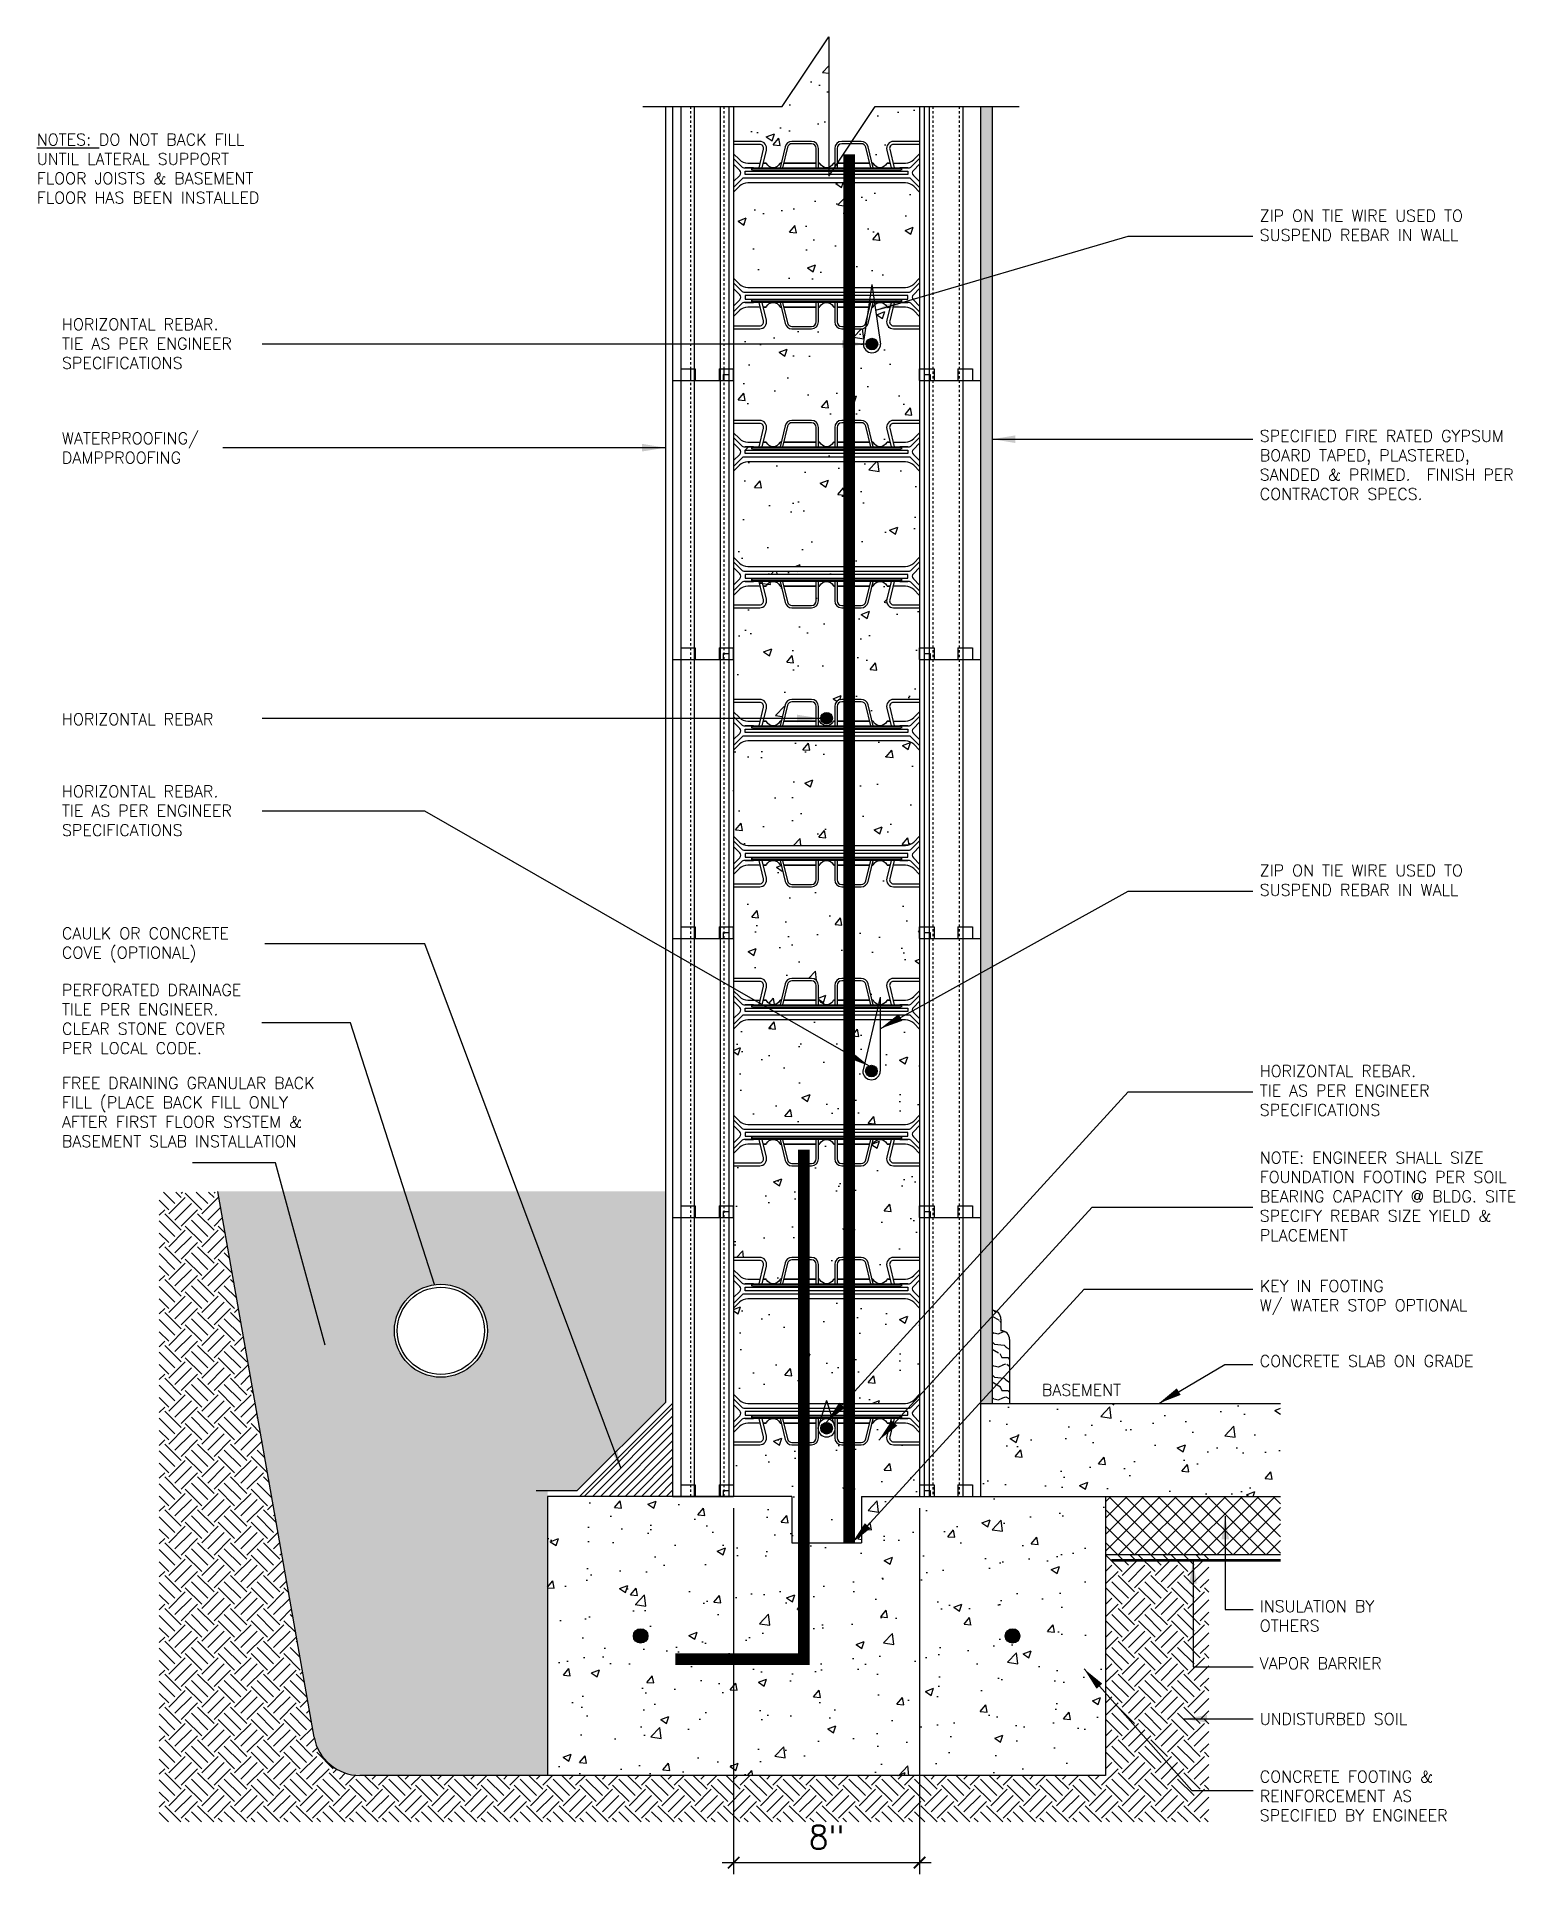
# Model space of a CAD drawing. Header units: inches. Extents: x 70.9 to 134.5, y -76 to 3.1.
import ezdxf

# ---------------------------------------------------------------- set-up
doc = ezdxf.new("R2010")
doc.units = ezdxf.units.IN
doc.header["$MEASUREMENT"] = 0
doc.linetypes.add('DASHED2', pattern=[0.375, 0.25, -0.125])
for name, color, linetype in [('LAYER 12', 12, 'Continuous'), ('LAYER 13', 13, 'Continuous'), ('LAYER 3', 3, 'Continuous'), ('LAYER 5', 5, 'Continuous'), ('LAYER 7', 7, 'Continuous'), ('LAYER 8', 8, 'Continuous'), ('LAYER 9', 9, 'Continuous')]:
    doc.layers.add(name, color=color, linetype=linetype)
doc.styles.add('NOTES', font='simplex.shx', dxfattribs={"height": 1})
doc.dimstyles.new('DIM-18$0', dxfattribs={"dimscale": 8, "dimtxt": 1, "dimasz": 0.125, "dimexe": 0.1875, "dimexo": 0.0625, "dimgap": 0.0625, "dimtad": 1, "dimdec": 4, "dimzin": 3, "dimdsep": 46, "dimlunit": 4, "dimtxsty": 'NOTES', "dimblk1": 'ARCHTICK', "dimblk2": 'ARCHTICK', "dimsah": 1, "dimcen": 0.0625, "dimclrd": 256, "dimclre": 256, "dimclrt": 7, "dimadec": 0, "dimazin": 0, "dimtfac": 1, "dimtdec": 4, "dimtofl": 0, "dimtmove": 0, "dimatfit": 3, "dimldrblk": 'ARCHTICK', "dimfxl": 1, "dimfrac": 2, "dimtolj": 1, "dimtzin": 0, "dimarcsym": 0})
doc.dimstyles.new('DIM-18$7', dxfattribs={"dimscale": 8, "dimtxt": 0.09375, "dimasz": 0.125, "dimexe": 0.1875, "dimexo": 0.0625, "dimgap": 0.0625, "dimtad": 0, "dimtih": 1, "dimtoh": 1, "dimdec": 4, "dimzin": 3, "dimdsep": 46, "dimlunit": 4, "dimtxsty": 'NOTES', "dimcen": 0.0625, "dimadec": 0, "dimazin": 0, "dimtfac": 1, "dimtdec": 4, "dimtofl": 0, "dimtmove": 0, "dimatfit": 3, "dimfxl": 1, "dimfrac": 2, "dimtolj": 1, "dimtzin": 0, "dimarcsym": 0})

msp = doc.modelspace()

# ---------------------------------------------------------------- texts
at = {"layer": 'LAYER 7', "char_height": 0.5, "attachment_point": 1, "style": 'NOTES'}
for s, insert in [('\\A1;{\\LNOTES:} DO NOT BACK FILL\\PUNTIL LATERAL SUPPORT\\PFLOOR JOISTS & BASEMENT\\PFLOOR HAS BEEN INSTALLED', (70.93294, -1.09612)), ('\\A1;ZIP ON TIE WIRE USED TO\\PSUSPEND REBAR IN WALL', (123.54517, -4.3726)), ('\\A1;HORIZONTAL REBAR.\\PTIE AS PER ENGINEER\\PSPECIFICATIONS', (72.01881, -9.04043)), ('\\A1;WATERPROOFING/\\PDAMPPROOFING', (72.01881, -13.94718)), ('\\A1;SPECIFIED FIRE RATED GYPSUM\\PBOARD TAPED, PLASTERED,\\PSANDED & PRIMED.  FINISH PER\\PCONTRACTOR SPECS.', (123.54517, -13.84122)), ('\\A1;HORIZONTAL REBAR', (72.01881, -26.02834)), ('\\A1;HORIZONTAL REBAR.\\PTIE AS PER ENGINEER\\PSPECIFICATIONS', (72.01881, -29.13185)), ('\\A1;ZIP ON TIE WIRE USED TO\\PSUSPEND REBAR IN WALL', (123.54517, -32.53316)), ('\\A1;CAULK OR CONCRETE \\PCOVE (OPTIONAL)', (72.01881, -35.23591)), ('\\A1;PERFORATED DRAINAGE\\PTILE PER ENGINEER.\\PCLEAR STONE COVER\\PPER LOCAL CODE.', (72.01881, -37.67537)), ('\\A1;HORIZONTAL REBAR.\\PTIE AS PER ENGINEER\\PSPECIFICATIONS', (123.54517, -41.16339)), ('\\A1;NOTE: ENGINEER SHALL SIZE\\PFOUNDATION FOOTING PER SOIL\\PBEARING CAPACITY @ BLDG. SITE\\PSPECIFY REBAR SIZE YIELD &\\PPLACEMENT', (123.54517, -44.88576)), ('\\A1;KEY IN FOOTING \\PW/ WATER STOP OPTIONAL', (123.54517, -50.39827)), ('\\A1;CONCRETE SLAB ON GRADE', (123.54517, -53.63332)), ('\\A1;BASEMENT', (114.17538, -54.87501)), ('\\A1;INSULATION BY\\POTHERS', (123.54517, -64.17879)), ('\\A1;VAPOR BARRIER', (123.54517, -66.63732)), ('\\A1;UNDISTURBED SOIL', (123.54517, -69.02222)), ('\\A1;CONCRETE FOOTING &\\PREINFORCEMENT AS \\PSPECIFIED BY ENGINEER', (123.54517, -71.50466))]:
    msp.add_mtext_dynamic_manual_height_columns(s, width=21.4636092, gutter_width=5, heights=[0], dxfattribs=dict(at, insert=insert))
at = {"layer": 'LAYER 7', "insert": (72.01881, -41.6772), "char_height": 0.5, "width": 12.3677103, "attachment_point": 1, "style": 'NOTES'}
msp.add_mtext('\\A1;FREE DRAINING GRANULAR BACK FILL (PLACE BACK FILL ONLY AFTER FIRST FLOOR SYSTEM & BASEMENT SLAB INSTALLATION', dxfattribs=at)

# ---------------------------------------------------------------- blocks, each defined once
blk = doc.blocks.new('_ArchTick')
at = {"color": 0, "linetype": 'ByBlock', "const_width": 0.15}
blk.add_lwpolyline([(-0.5, -0.5), (0.5, 0.5)], dxfattribs=at)
blk = doc.blocks.new('*D11')
at = {"layer": 'DEFPOINTS', "color": 0}
for p in [(100.913, -59.705), (108.913, -59.705), (108.913, -75.455)]:
    blk.add_point(p, dxfattribs=at)
at = {"layer": 'LAYER 8', "lineweight": -2}
for p, q in [((100.913, -60.205), (100.913, -75.955)), ((108.913, -60.205), (108.913, -75.955)), ((100.413, -75.455), (109.413, -75.455))]:
    blk.add_line(p, q, dxfattribs=at)
at = {"layer": 'LAYER 8', "lineweight": -2, "xscale": 0.5, "yscale": 0.5, "zscale": 0.5, "rotation": 180}
blk.add_blockref('_ArchTick', (100.913, -75.455), dxfattribs=at)
at = {"layer": 'LAYER 8', "lineweight": -2, "xscale": 0.5, "yscale": 0.5, "zscale": 0.5}
blk.add_blockref('_ArchTick', (108.913, -75.455), dxfattribs=at)
at = {"layer": 'LAYER 8', "color": 7, "insert": (104.913, -74.36), "char_height": 1, "attachment_point": 5, "style": 'NOTES'}
blk.add_mtext('\\A1;8"', dxfattribs=at)

# ---------------------------------------------------------------- dimensions: what is measured, and where the dimension line sits
at = {"layer": 'LAYER 8'}
dim = msp.add_linear_dim(base=(108.91254, -75.4552), p1=(100.91254, -59.70517), p2=(108.91254, -59.70517), dimstyle='DIM-18$0', override={"dimasz": 0.0625, "dimexe": 0.0625, "dimdle": 0.0625}, dxfattribs=at)
dim.commit()
dim.dimension.update_dxf_attribs({"geometry": '*D11', "text_midpoint": (104.91254, -74.35996)})

# ---------------------------------------------------------------- hatches: boundary and pattern name
at = {"layer": 'LAYER 12'}
h = msp.add_hatch(dxfattribs=at)
h.set_pattern_fill('AR-SAND,_O', color=256, scale=0.125)
h.set_pattern_definition([(37.5, (0, 0), (-0.00787417, 0.24085297), [0, -0.19, 0, -0.2125, 0, -0.203125]), (7.5, (0, 0), (0.2212221, 0.35276826), [0, -0.1025, 0, -0.17125, 0, -0.065625]), (327.5, (-0.15375, 0), (0.38926773, 0.00070738), [0, -0.0625, 0, -0.225, 0, -0.29375]), (317.5, (-0.15375, 0), (0.3757658, 0.10970945), [0, -0.03125, 0, -0.1475, 0, -0.16875])])
h.paths.add_polyline_path([(112.03754, 0.07626), (111.53754, 0.07626), (111.53754, -11.70517), (111.53754, -23.70517), (111.53754, -35.70517), (111.53754, -47.70517), (111.53754, -55.70516), (112.03754, -55.70516)])
h = msp.add_hatch(dxfattribs=at)
h.set_pattern_fill('EARTH', color=256, scale=4, angle=45, style=0)
h.set_pattern_definition([(45, (96.9438, -7e-14), (1e-16, 1.414214), [1, -1]), (45, (96.6786, 0.2652), (1e-16, 1.414214), [1, -1]), (45, (96.4135, 0.5303), (1e-16, 1.414214), [1, -1]), (135, (96.4135, 0.7071), (-1.414214, 2e-16), [1, -1]), (135, (96.6786, 0.9723), (-1.414214, 2e-16), [1, -1]), (135, (96.9438, 1.2374), (-1.414214, 2e-16), [1, -1])])
h.paths.add_polyline_path([(121.35145, -62.20516), (116.91254, -62.20516), (116.91254, -71.70517), (92.91254, -71.70517), (84.83633, -71.70517, -0.36397023), (82.86672, -70.05247), (78.73365, -46.61266), (76.20568, -46.61266), (76.20568, -73.70517), (121.35145, -73.70517)])
h = msp.add_hatch(dxfattribs=at)
h.set_pattern_fill('WOOD2,_O', color=256, angle=45)
h.set_pattern_definition([(18.4349, (97.64156, 0.396), (-1.414214, 1.5e-06), [0.134164, -2.101904]), (329.5742, (97.768839, 0.438404), (-24.041627096, 14.142142212), [0.516624, -51.145742]), (297.4744, (97.50721, 0.88388), (7.778166563, -14.84924607), [0.199249, -19.72561]), (0, (97.5991, 0.7071), (0.707107, 0.707107), [0.254558, -1.159655]), (315, (97.8537, 0.7071), (1.414214, -3e-16), [0.19, -0.81]), (354.0939, (97.98804, 0.572755), (14.142136997, -1.414203577), [0.412311, -20.203218]), (315, (98.3982, 0.5303), (1.414214, -3e-16), [0.12, -0.88]), (332.5256, (97.77591, 1.15258), (-14.84924607, 7.778166563), [0.199249, -19.72561]), (348.6901, (97.9527, 1.06066), (-2.121321, 0.7071055), [0.216333, -3.389218]), (24.7751, (98.16482, 1.01823), (10.606605678, 4.94973964), [0.202485, -20.045972])])
h.paths.add_polyline_path([(112.03754, -55.70516), (112.78754, -55.70516), (112.78754, -52.95516, 0.41421356), (112.41254, -52.58016), (112.41254, -52.08016, 0.41421356), (112.03754, -51.70516)])
h = msp.add_hatch(dxfattribs=at)
h.set_pattern_fill('ANSI31', color=256, scale=2, style=0)
h.set_pattern_definition([(45, (95.85004, -7e-14), (-0.1767767, 0.1767767), [])])
h.paths.add_polyline_path([(98.28754, -59.70516), (98.28754, -55.70517), (94.28754, -59.70517)])
h = msp.add_hatch(dxfattribs=at)
h.set_pattern_fill('ANSI37,_O', color=256, scale=4)
h.set_pattern_definition([(45, (96.9438, -2e-06), (-0.3535534, 0.3535534), []), (135, (96.9438, -2e-06), (-0.3535534, -0.3535534), [])])
h.paths.add_polyline_path([(124.44379, -62.20516), (124.44379, -59.70516), (116.91254, -59.70516), (116.91254, -62.20516)])
at = {"layer": 'LAYER 13'}
h = msp.add_hatch(dxfattribs=at)
h.set_pattern_fill('AR-CONC', color=256, scale=0.5, style=0)
h.paths.add_polyline_path([(105.0063, 3.07626), (103.0063, 0.07626), (100.91254, 0.07626), (100.91254, -1.42517), (102.03324, -1.42517, -0.48533789), (102.32488, -1.79549), (102.18993, -2.35517), (102.2831, -2.35517, -0.27932207), (102.32742, -2.38203, 0.60591838), (102.89894, -2.38203, -0.27932207), (102.94326, -2.35517), (102.96143, -2.35517), (103.13029, -1.65485, -0.34649497), (103.42193, -1.42517), (104.26429, -1.42517, -0.41421356), (104.56429, -1.72517), (104.56429, -2.35517), (104.58246, -2.35517, -0.27932206), (104.62678, -2.38203, 0.27945907), (104.9127, -2.55517, 0.07378648), (105.0063, -2.54124)])
h.paths.add_polyline_path([(108.91254, 0.07626), (107.0063, 0.07626), (106.00535, -1.42517), (106.40315, -1.42517, -0.34649497), (106.69479, -1.65485), (106.86365, -2.35517), (106.88182, -2.35517, -0.27932207), (106.92614, -2.38203, 0.60591838), (107.49766, -2.38203, -0.27932206), (107.54198, -2.35517), (107.63515, -2.35517), (107.5002, -1.79549, -0.48533789), (107.79184, -1.42517), (108.91254, -1.42517)])
h.paths.add_polyline_path([(108.91254, -3.60454), (108.65962, -3.35162, 0.19891237), (108.30606, -3.20517), (105.88749, -3.20517), (105.88749, -7.70517), (108.30606, -7.70517, 0.19891237), (108.65962, -7.55873), (108.91254, -7.30581)])
h.paths.add_polyline_path([(105.88749, -3.20517), (104.91254, -3.20517), (101.51901, -3.20517, 0.19891237), (101.16546, -3.35162), (100.91254, -3.60454), (100.91254, -7.30581), (101.16546, -7.55873, 0.19891237), (101.51901, -7.70517), (104.89423, -7.70517), (104.91254, -7.58017), (104.93085, -7.70517), (105.88749, -7.70517)])
h = msp.add_hatch(dxfattribs=at)
h.set_pattern_fill('AR-CONC', color=256, scale=0.5, style=0)
h.paths.add_polyline_path([(108.91254, -11.70517), (108.91254, -11.20517), (108.91254, -9.48517), (107.79184, -9.48517, -0.48533789), (107.5002, -9.11485), (107.63515, -8.55517), (107.54198, -8.55517, -0.27932207), (107.49766, -8.52832, 0.60591838), (106.92614, -8.52832, -0.27932207), (106.88182, -8.55517), (106.86365, -8.55517), (106.69479, -9.25549, -0.34649497), (106.40315, -9.48517), (105.88749, -9.48517), (105.88749, -13.42517), (106.40315, -13.42517, -0.34649497), (106.69479, -13.65485), (106.86365, -14.35517), (106.88182, -14.35517, -0.27932207), (106.92614, -14.38203, 0.60591838), (107.49766, -14.38203, -0.27932206), (107.54198, -14.35517), (107.63515, -14.35517), (107.5002, -13.79549, -0.48533789), (107.79184, -13.42517), (108.91254, -13.42517)])
h.paths.add_polyline_path([(105.02927, -8.37705, 0.0930216), (104.91238, -8.35517, 0.09276477), (104.79581, -8.37705), (104.53754, -10.14017, 1), (105.28754, -10.14017)], flags=17)
h.paths.add_polyline_path([(105.16254, -10.14017, -1), (104.66254, -10.14017, -1)], flags=16)
h.paths.add_polyline_path([(105.88749, -9.48517), (105.56079, -9.48517, -0.41421356), (105.26079, -9.18517), (105.26079, -8.55517), (105.24262, -8.55517, -0.27932206), (105.1983, -8.52832, 0.18171393), (105.02927, -8.37705), (105.28754, -10.14017, -1), (104.53754, -10.14017), (104.79581, -8.37705, 0.18171393), (104.62678, -8.52832, -0.27932207), (104.58246, -8.55517), (104.56429, -8.55517), (104.56429, -9.18517, -0.41421356), (104.26429, -9.48517), (103.42193, -9.48517, -0.34649497), (103.13029, -9.25549), (102.96143, -8.55517), (102.94326, -8.55517, -0.27932207), (102.89894, -8.52832, 0.60591838), (102.32742, -8.52832, -0.27932206), (102.2831, -8.55517), (102.18993, -8.55517), (102.32488, -9.11485, -0.48533789), (102.03324, -9.48517), (100.91254, -9.48517), (100.91254, -11.70517), (100.91254, -13.42517), (102.03324, -13.42517, -0.48533789), (102.32488, -13.79549), (102.18993, -14.35517), (102.2831, -14.35517, -0.27932207), (102.32742, -14.38203, 0.60591838), (102.89894, -14.38203, -0.27932207), (102.94326, -14.35517), (102.96143, -14.35517), (103.13029, -13.65485, -0.34649497), (103.42193, -13.42517), (104.26429, -13.42517, -0.41421356), (104.56429, -13.72517), (104.56429, -14.35517), (104.58246, -14.35517, -0.27932206), (104.62678, -14.38203, 0.27932207), (104.91254, -14.55517), (101.35333, -14.55517, -0.19891237), (101.28262, -14.52588), (100.91254, -14.1558), (100.91254, -14.4058), (101.18084, -14.67411, -0.41421356), (101.18084, -14.88624), (100.91254, -15.15454), (100.91254, -15.40454), (101.28262, -15.03446, -0.19891237), (101.35333, -15.00517), (104.91254, -15.00517), (105.88749, -15.00517), (105.88749, -14.85517), (104.91254, -14.85517), (101.41191, -14.85517), (101.41191, -14.70517), (104.91254, -14.70517), (105.88749, -14.70517), (105.88749, -14.65517), (104.91254, -14.65517), (101.76191, -14.65517), (101.66431, -14.63311, -0.81795051), (101.66431, -14.62723), (101.76191, -14.60517), (104.91254, -14.60517), (105.88749, -14.60517), (105.88749, -14.35517), (105.36079, -14.35517), (105.36079, -13.72517, -0.41421356), (105.56079, -13.52517), (105.88749, -13.52517)])
h = msp.add_hatch(dxfattribs=at)
h.set_pattern_fill('AR-CONC', color=256, scale=0.5, style=0)
h.paths.add_polyline_path([(108.91254, -15.60454), (108.65962, -15.35162, 0.19891237), (108.30606, -15.20517), (105.88749, -15.20517), (105.88749, -19.70517), (108.30606, -19.70517, 0.19891237), (108.65962, -19.55873), (108.91254, -19.3058)])
h.paths.add_polyline_path([(105.88749, -15.20517), (104.91254, -15.20517), (101.51901, -15.20517, 0.19891237), (101.16546, -15.35162), (100.91254, -15.60454), (100.91254, -19.3058), (101.16546, -19.55873, 0.19891237), (101.51901, -19.70517), (104.91254, -19.70517), (105.88749, -19.70517)])
h = msp.add_hatch(dxfattribs=at)
h.set_pattern_fill('AR-CONC', color=256, scale=0.5, style=0)
h.paths.add_polyline_path([(108.91254, -21.48517), (107.79184, -21.48517, -0.48533789), (107.5002, -21.11485), (107.63515, -20.55517), (107.54198, -20.55517, -0.27932207), (107.49766, -20.52832, 0.60591838), (106.92614, -20.52832, -0.27932207), (106.88182, -20.55517), (106.86365, -20.55517), (106.69479, -21.25549, -0.34649497), (106.40315, -21.48517), (105.88749, -21.48517), (105.88749, -25.42517), (106.40315, -25.42517, -0.34649497), (106.69479, -25.65485), (106.86365, -26.35517), (106.88182, -26.35517, -0.27932207), (106.92614, -26.38203, 0.60591838), (107.49766, -26.38203, -0.27932206), (107.54198, -26.35517), (107.63515, -26.35517), (107.5002, -25.79549, -0.48533789), (107.79184, -25.42517), (108.91254, -25.42517), (108.91254, -23.70517)])
h.paths.add_polyline_path([(107.4619, -26.14017, -1), (106.9619, -26.14017, -1)], flags=16)
h.paths.add_polyline_path([(105.88749, -21.48517), (105.56079, -21.48517, -0.41421356), (105.26079, -21.18517), (105.26079, -20.55517), (105.24262, -20.55517, -0.27932206), (105.1983, -20.52832, 0.27932207), (104.91254, -20.35517), (105.88749, -20.35517), (105.88749, -20.30517), (104.91254, -20.30517), (101.76191, -20.30517), (101.66431, -20.28311, -0.81795051), (101.66431, -20.27723), (101.76191, -20.25517), (104.91254, -20.25517), (105.88749, -20.25517), (105.88749, -20.20517), (104.91254, -20.20517), (101.41191, -20.20517), (101.41191, -20.05517), (104.91254, -20.05517), (105.88749, -20.05517), (105.88749, -19.90517), (104.91254, -19.90517), (101.35333, -19.90517, -0.19891237), (101.28262, -19.87588), (100.91254, -19.5058), (100.91254, -19.7558), (101.18084, -20.02411, -0.41421356), (101.18084, -20.23624), (100.91254, -20.50454), (100.91254, -20.95454), (101.16546, -20.70162, -0.19891237), (101.51901, -20.55517), (102.05621, -20.55517), (102.1985, -21.14533, -0.48533789), (102.03324, -21.35517), (100.91254, -21.35517), (100.91254, -23.70517), (100.91254, -25.42517), (102.03324, -25.42517, -0.48533789), (102.32488, -25.79549), (102.18993, -26.35517), (102.2831, -26.35517, -0.27932207), (102.32742, -26.38203, 0.60591838), (102.89894, -26.38203, -0.27932207), (102.94326, -26.35517), (102.96143, -26.35517), (103.13029, -25.65485, -0.34649497), (103.42193, -25.42517), (104.26429, -25.42517, -0.41421356), (104.56429, -25.72517), (104.56429, -26.35517), (104.58246, -26.35517, -0.27932206), (104.62678, -26.38203, 0.27945934), (104.9127, -26.55517, 0.2791848), (105.1983, -26.38203, -0.27932207), (105.24262, -26.35517), (105.26079, -26.35517), (105.26079, -25.72517, -0.41421356), (105.56079, -25.42517), (105.88749, -25.42517)])
h.paths.add_polyline_path([(102.96143, -20.55517), (102.94326, -20.55517, -0.27932207), (102.89894, -20.52832, 0.37790632), (102.96067, -20.55204)], flags=17)
h.paths.add_polyline_path([(103.42193, -21.38517, -0.34649497), (103.2275, -21.23205), (103.06429, -20.55517), (104.46429, -20.55517), (104.46429, -21.18517, -0.41421356), (104.26429, -21.38517)], flags=16)
h = msp.add_hatch(dxfattribs=at)
h.set_pattern_fill('AR-CONC', color=256, scale=0.5, style=0)
h.paths.add_polyline_path([(108.91254, -27.60454), (108.65962, -27.35162, 0.19891237), (108.30606, -27.20517), (105.88749, -27.20517), (105.88749, -31.70517), (108.30606, -31.70517, 0.19891237), (108.65962, -31.55873), (108.91254, -31.3058)])
h.paths.add_polyline_path([(105.88749, -27.20517), (104.91254, -27.20517), (101.51901, -27.20517, 0.19891237), (101.16546, -27.35162), (100.91254, -27.60454), (100.91254, -31.3058), (101.16546, -31.55873, 0.19891237), (101.51901, -31.70517), (104.91254, -31.70517), (105.88749, -31.70517)])
h = msp.add_hatch(dxfattribs=at)
h.set_pattern_fill('AR-CONC', color=256, scale=0.5, style=0)
h.paths.add_polyline_path([(108.91254, -35.70517), (108.91254, -33.48517), (107.79184, -33.48517, -0.48533789), (107.5002, -33.11485), (107.63515, -32.55517), (107.54198, -32.55517, -0.27932207), (107.49766, -32.52832, 0.60591838), (106.92614, -32.52832, -0.27932207), (106.88182, -32.55517), (106.86365, -32.55517), (106.69479, -33.25549, -0.34649497), (106.40315, -33.48517), (105.88749, -33.48517), (105.88749, -37.42517), (106.40315, -37.42517, -0.34649497), (106.69479, -37.65485), (106.86365, -38.35517), (106.88182, -38.35517, -0.27932207), (106.92614, -38.38203, 0.60591838), (107.49766, -38.38203, -0.27932206), (107.54198, -38.35517), (107.63515, -38.35517), (107.5002, -37.79549, -0.48533789), (107.79184, -37.42517), (108.91254, -37.42517)])
h.paths.add_polyline_path([(105.88749, -33.48517), (105.56079, -33.48517, -0.41421356), (105.26079, -33.18517), (105.26079, -32.55517), (105.24262, -32.55517, -0.27932206), (105.1983, -32.52832, 0.27945933), (104.91238, -32.35517, 0.27918481), (104.62678, -32.52832, -0.27932207), (104.58246, -32.55517), (104.56429, -32.55517), (104.56429, -33.18517, -0.41421356), (104.26429, -33.48517), (103.42193, -33.48517, -0.34649497), (103.13029, -33.25549), (102.96143, -32.55517), (102.94326, -32.55517, -0.27932207), (102.89894, -32.52832, 0.60591838), (102.32742, -32.52832, -0.27932206), (102.2831, -32.55517), (102.18993, -32.55517), (102.32488, -33.11485, -0.48533789), (102.03324, -33.48517), (100.91254, -33.48517), (100.91254, -35.70517), (100.91254, -37.42517), (102.03324, -37.42517, -0.48533789), (102.32488, -37.79549), (102.18993, -38.35517), (102.2831, -38.35517, -0.27932207), (102.32742, -38.38203, 0.60591838), (102.89894, -38.38203, -0.27932207), (102.94326, -38.35517), (102.96143, -38.35517), (103.13029, -37.65485, -0.34649497), (103.42193, -37.42517), (104.26429, -37.42517, -0.41421356), (104.56429, -37.72517), (104.56429, -38.35517), (104.58246, -38.35517, -0.27932206), (104.62678, -38.38203, 0.26644359), (104.89709, -38.5548), (104.91254, -38.43017), (104.92799, -38.5548, 0.26644359), (105.1983, -38.38203, -0.27932207), (105.24262, -38.35517), (105.26079, -38.35517), (105.26079, -37.72517, -0.41421356), (105.56079, -37.42517), (105.88749, -37.42517)])
h = msp.add_hatch(dxfattribs=at)
h.set_pattern_fill('AR-CONC', color=256, scale=0.5, style=0)
h.set_pattern_definition([(50, (100.9125, -50.5552), (3.5863, -0.31376), [0.375, -4.125]), (355, (100.9125, -50.555), (-0.6938, 3.761), [0.3, -3.3]), (100.45, (101.2114, -50.5813), (2.89255, 3.4472), [0.3187, -3.5057]), (46.184, (100.9125, -49.555), (5.3362, -0.8276), [0.5625, -6.1875]), (96.636, (101.357, -49.624), (4.6733, 4.8706), [0.478, -5.2586]), (351.184, (100.9125, -49.555), (4.6733, 4.8706), [0.45, -4.95]), (21, (101.4125, -49.8052), (2.98454, -2.0131), [0.375, -4.125]), (326, (101.4125, -49.805), (1.2166, 3.6258), [0.3, -3.3]), (71.45, (101.6613, -49.973), (4.2011, 1.61265), [0.3187, -3.5057]), (37.5, (100.9125, -50.5552), (0.0608, 1.66447), [0, -3.26, 0, -3.35, 0, -3.3125]), (7.5, (100.9125, -50.5552), (1.31535, 1.97206), [0, -1.91, 0, -3.185, 0, -1.2625]), (327.5, (99.7975, -50.5552), (2.66911, -0.11277), [0, -1.25, 0, -3.9, 0, -5.175]), (317.5, (99.2975, -50.5552), (2.91593, 0.50052), [0, -1.625, 0, -2.59, 0, -3.675])])
h.paths.add_polyline_path([(104.96642, -39.20517), (104.91254, -39.20517), (101.51901, -39.20517, 0.19891237), (101.16546, -39.35162), (100.91254, -39.60454), (100.91254, -43.3058), (101.16546, -43.55872, 0.19891237), (101.51901, -43.70517), (104.91254, -43.70517), (104.96642, -43.70517)])
h.paths.add_polyline_path([(108.91254, -39.60454), (108.65962, -39.35162, 0.19891237), (108.30606, -39.20517), (104.96642, -39.20517), (104.96642, -43.70517), (108.30606, -43.70517, 0.19891237), (108.65962, -43.55872), (108.91254, -43.3058)])
h.paths.add_polyline_path([(108.91254, -45.48517), (107.79184, -45.48517, -0.48533789), (107.5002, -45.11485), (107.63515, -44.55517), (107.54198, -44.55517, -0.27932207), (107.49766, -44.52832, 0.60591838), (106.92614, -44.52832, -0.27932207), (106.88182, -44.55517), (106.86365, -44.55517), (106.69479, -45.25549, -0.34649497), (106.40315, -45.48517), (105.56079, -45.48517, -0.41421356), (105.26079, -45.18517), (105.26079, -44.55517), (105.24262, -44.55517, -0.27932206), (105.1983, -44.52832, 0.23456503), (104.96642, -44.35971), (104.96642, -50.55064, 0.23456503), (105.1983, -50.38203, -0.27932207), (105.24262, -50.35517), (105.26079, -50.35517), (105.26079, -49.72517, -0.41421356), (105.56079, -49.42517), (106.40315, -49.42517, -0.34649497), (106.69479, -49.65485), (106.86365, -50.35517), (106.88182, -50.35517, -0.27932207), (106.92614, -50.38203, 0.60591838), (107.49766, -50.38203, -0.27932206), (107.54198, -50.35517), (107.63515, -50.35517), (107.5002, -49.79549, -0.48533789), (107.79184, -49.42517), (108.91254, -49.42517), (108.91254, -47.70517)])
h.paths.add_polyline_path([(104.96642, -44.35971, 0.04213645), (104.91237, -44.35517, 0.27918051), (104.62678, -44.52832, -0.27932207), (104.58246, -44.55517), (104.56429, -44.55517), (104.56429, -45.18517, -0.41421356), (104.26429, -45.48517), (103.93759, -45.48517), (103.93759, -49.42517), (104.26429, -49.42517, -0.41421356), (104.56429, -49.72517), (104.56429, -50.35517), (104.58246, -50.35517, -0.27932206), (104.62678, -50.38203, 0.27946364), (104.91271, -50.55517, 0.04187335), (104.96642, -50.55064)])
h.paths.add_polyline_path([(103.93759, -45.48517), (103.42193, -45.48517, -0.34649497), (103.13029, -45.25549), (102.96143, -44.55517), (102.94326, -44.55517, -0.27932207), (102.89894, -44.52832, 0.60591838), (102.32742, -44.52832, -0.27932206), (102.2831, -44.55517), (102.18993, -44.55517), (102.32488, -45.11485, -0.48533789), (102.03324, -45.48517), (100.91254, -45.48517), (100.91254, -47.70517), (100.91254, -49.42517), (102.03324, -49.42517, -0.48533789), (102.32488, -49.79549), (102.18993, -50.35517), (102.2831, -50.35517, -0.27932207), (102.32742, -50.38203, 0.60591838), (102.89894, -50.38203, -0.27932207), (102.94326, -50.35517), (102.96143, -50.35517), (103.13029, -49.65485, -0.34649497), (103.42193, -49.42517), (103.93759, -49.42517)])
h = msp.add_hatch(dxfattribs=at)
h.set_pattern_fill('AR-CONC', color=256, scale=0.5, style=0)
h.set_pattern_definition([(50, (100.9125, -61.7052), (3.5863, -0.31376), [0.375, -4.125]), (355, (100.9125, -61.705), (-0.6938, 3.761), [0.3, -3.3]), (100.45, (101.2114, -61.7313), (2.89255, 3.4472), [0.3187, -3.5057]), (46.184, (100.9125, -60.705), (5.3362, -0.8276), [0.5625, -6.1875]), (96.636, (101.357, -60.774), (4.6733, 4.8706), [0.478, -5.2586]), (351.184, (100.9125, -60.705), (4.6733, 4.8706), [0.45, -4.95]), (21, (101.4125, -60.9552), (2.9845, -2.0131), [0.375, -4.125]), (326, (101.4125, -60.955), (1.2166, 3.6258), [0.3, -3.3]), (71.45, (101.6613, -61.123), (4.2011, 1.6127), [0.3187, -3.5057]), (37.5, (100.9125, -61.7052), (0.0608, 1.66447), [0, -3.26, 0, -3.35, 0, -3.3125]), (7.5, (100.9125, -61.7052), (1.31535, 1.97206), [0, -1.91, 0, -3.185, 0, -1.2625]), (327.5, (99.7975, -61.7052), (2.66911, -0.11277), [0, -1.25, 0, -3.9, 0, -5.175]), (317.5, (99.2975, -61.7052), (2.91593, 0.50052), [0, -1.625, 0, -2.59, 0, -3.675])])
h.paths.add_polyline_path([(108.91254, -51.60454), (108.65962, -51.35162, 0.19891237), (108.30606, -51.20517), (104.96642, -51.20517), (104.96642, -55.70517), (108.30606, -55.70517, 0.19891237), (108.65962, -55.55872), (108.91254, -55.3058)])
h.paths.add_polyline_path([(104.96642, -51.20517), (104.91254, -51.20517), (103.93759, -51.20517), (103.93759, -55.70517), (104.91254, -55.70517), (104.96642, -55.70517)])
h.paths.add_polyline_path([(103.93759, -51.20517), (101.51901, -51.20517, 0.19891237), (101.16546, -51.35162), (100.91254, -51.60454), (100.91254, -55.3058), (101.16546, -55.55872, 0.19891237), (101.51901, -55.70517), (103.93759, -55.70517)])
h.paths.add_polyline_path([(103.93759, -57.48517), (103.42193, -57.48517, -0.34649497), (103.13029, -57.25549), (102.96143, -56.55517), (102.94326, -56.55517, -0.27932207), (102.89894, -56.52832, 0.60591838), (102.32742, -56.52832, -0.27932206), (102.2831, -56.55517), (102.18993, -56.55517), (102.32488, -57.11485, -0.48533789), (102.03324, -57.48517), (100.91254, -57.48517), (100.91254, -59.70517), (103.41254, -59.70517), (103.41254, -61.70518), (103.93759, -61.70518)])
h.paths.add_polyline_path([(104.96642, -56.35971, 0.04213643), (104.91237, -56.35517, 0.27918053), (104.62678, -56.52832, -0.27932207), (104.58246, -56.55517), (104.56429, -56.55517), (104.56429, -57.18517, -0.41421356), (104.26429, -57.48517), (103.93759, -57.48517), (103.93759, -61.70518), (104.96642, -61.70518)])
h.paths.add_polyline_path([(108.91254, -57.48517), (107.79184, -57.48517, -0.48533789), (107.5002, -57.11485), (107.63515, -56.55517), (107.54198, -56.55517, -0.27932207), (107.49766, -56.52832, 0.60591838), (106.92614, -56.52832, -0.27932207), (106.88182, -56.55517), (106.86365, -56.55517), (106.69479, -57.25549, -0.34649497), (106.40315, -57.48517), (105.56079, -57.48517, -0.41421356), (105.26079, -57.18517), (105.26079, -56.55517), (105.24262, -56.55517, -0.27932206), (105.1983, -56.52832, 0.23456503), (104.96642, -56.35971), (104.96642, -61.70518), (106.41254, -61.70518), (106.41254, -59.70517), (108.91254, -59.70517)])
h = msp.add_hatch(dxfattribs=at)
h.set_pattern_fill('AR-CONC', color=256, scale=0.5, style=0)
h.paths.add_polyline_path([(124.44379, -55.70516), (111.53754, -55.70516), (111.53754, -59.70517), (124.44379, -59.70517)])
h = msp.add_hatch(dxfattribs=at)
h.set_pattern_fill('AR-CONC', color=256, scale=0.5, style=0)
h.paths.add_polyline_path([(116.91254, -59.70517), (111.53754, -59.70517), (111.53754, -59.70517), (108.91254, -59.70517), (108.91254, -59.70517), (106.41254, -59.70517), (106.41254, -61.70518), (103.41254, -61.70518), (103.41254, -59.70517), (100.91254, -59.70517), (100.91254, -59.70517), (98.28754, -59.70517), (98.28754, -59.70516), (92.91254, -59.70516), (92.91254, -71.70516), (116.91254, -71.70519)])
h.paths.add_polyline_path([(112.60004, -65.70518, -1), (113.22504, -65.70518, -1)], flags=16)
h.paths.add_polyline_path([(96.60004, -65.70516, -1), (97.22504, -65.70516, -1)], flags=16)
at = {"layer": 'LAYER 8'}
for points in [[(107.11244, -10.14017, 1), (106.61244, -10.14017, 1)], [(105.16254, -26.2328, 1), (104.66254, -26.2328, 1)], [(106.59257, -41.40939, 1), (107.09257, -41.40939, 1)], [(105.16254, -56.77017, 1), (104.66254, -56.77017, 1)]]:
    msp.add_hatch(color=256, dxfattribs=at).paths.add_polyline_path(points)
h = msp.add_hatch(color=256, dxfattribs=at)
h.dxf.hatch_style = 1
h.paths.add_polyline_path([(97.22504, -65.70516, 1), (96.60004, -65.70516, 1)])
h = msp.add_hatch(color=256, dxfattribs=at)
h.dxf.hatch_style = 1
h.paths.add_polyline_path([(113.22504, -65.70518, 1), (112.60004, -65.70518, 1)])
at = {"layer": 'LAYER 9'}
h = msp.add_hatch(dxfattribs=at)
h.set_pattern_fill('GRAVEL,_O', color=256, scale=2)
h.set_pattern_definition([(228.0128, (1.44, 2), (-15.99999646, -18.00000268), [0.269072, -26.638176]), (184.9697, (1.26, 1.8), (24.0000021, 1.999982614), [0.461736, -45.71185]), (132.5104, (0.8, 1.76), (19.99998144, -22.00001735), [0.325576, -32.232064]), (267.2737, (0.02, 1.26), (1.999992035, 40.00000059), [0.420476, -41.627116]), (292.8337, (0, 0.84), (-10.00001981, 23.99999282), [0.41231, -40.818746]), (357.2737, (0.16, 0.46), (-40.00000059, 1.999992035), [0.420476, -41.627116]), (37.6942, (0.58, 0.44), (-26.00001469, -19.99998081), [0.556058, -55.049698]), (72.2553, (1.02, 0.78), (14.000021525, 43.999992462), [0.524976, -51.972642]), (121.4296, (1.18, 1.28), (-16.00001647, 25.99999007), [0.4219, -41.768146]), (175.2364, (0.96, 1.64), (22.0000019, -1.99998307), [0.481664, -23.601526]), (222.3974, (0.48, 1.68), (-24.000014702, -21.999984164), [0.622896, -61.66675]), (138.8141, (2, 1.24), (-14.0000059, 11.99999463), [0.212602, -21.047688]), (171.4692, (1.84, 1.38), (25.99999657, -4.00001582), [0.404474, -40.043022]), (225, (1.44, 1.44), (-2e-16, -2), [0.282842, -2.545584]), (203.1986, (1.3, 1.68), (9.99999946, 4.00000265), [0.152316, -15.07923]), (291.8014, (1.16, 1.62), (-1.9999998, 6.0000005), [0.215406, -10.554924]), (30.9638, (1.24, 1.42), (5.999996, 4.000005), [0.349858, -11.312046]), (161.5651, (1.54, 1.6), (4.000001, -1.9999968), [0.252982, -6.071574]), (16.3895, (0, 1.62), (20.0000044, 5.99998542), [0.3544, -35.08569]), (70.3462, (0.34, 1.72), (-7.9999905, -22.00000427), [0.297322, -29.434816]), (293.1986, (1.54, 2), (-4.00000265, 9.99999946), [0.30463, -14.926916]), (343.6105, (1.66, 1.72), (-20.0000044, 5.99998542), [0.3544, -35.08569]), (339.444, (0, 0.38), (-10.0000037, 3.999992), [0.34176, -16.746248]), (294.7751, (0.32, 0.26), (-9.99998438, 22.00000684), [0.286356, -28.349286]), (66.8014, (1.56, 0), (4.00000265, 9.99999946), [0.30463, -14.926916]), (17.354, (1.68, 0.28), (-26.00000404, -7.999989), [0.335262, -33.190848]), (69.444, (0.58, 0), (-3.999992, -10.0000037), [0.17088, -16.917128]), (101.3099, (1.44, 0), (-1.9999953, 8.0000015), [0.10198, -10.096058]), (165.9638, (1.42, 0.1), (6.000001, -1.9999961), [0.41231, -7.8339]), (186.009, (1.02, 0.2), (19.9999995, 1.999998635), [0.3821, -37.827846]), (303.6901, (1.24, 1.24), (-2.0000027, 3.999999), [0.288444, -6.922658]), (353.1572, (1.4, 1), (33.99999873, -4.000015996), [0.503588, -49.855126]), (60.9454, (1.9, 0.94), (-8.00000005, -14.00000077), [0.205912, -20.385348]), (90, (2, 1.12), (-2, 2), [0.12, -1.88]), (120.2564, (0.98, 0.26), (7.99998977, -14.00000491), [0.277848, -27.50704]), (48.0128, (0.84, 0.5), (15.99999646, 18.00000268), [0.538144, -26.369104]), (0, (1.2, 0.9), (2, 2), [0.52, -1.48]), (325.3048, (1.72, 0.9), (-19.99998852, 14.00001722), [0.316228, -31.306548]), (254.0546, (1.98, 0.72), (-1.9999998, -8.00000025), [0.291204, -14.269016]), (207.646, (1.9, 0.44), (-37.999991614, -20.000015426), [0.47413, -46.938948]), (175.4261, (1.48, 0.22), (-26.000001117, 1.9999896), [0.501598, -49.658148])])
h.paths.add_polyline_path([(92.91254, -59.70516), (92.91254, -59.45517), (94.18399, -59.45517), (97.97507, -55.66409), (97.97507, -46.5832), (78.72845, -46.5832), (82.86672, -70.05247, 0.36397023), (84.83633, -71.70517), (92.91254, -71.70517)])
h.paths.add_polyline_path([(86.31936, -52.5802, -1), (90.31936, -52.5802, -1)], flags=16)
h.paths.add_polyline_path([(86.44436, -52.5802, -1), (90.19436, -52.5802, -1)], flags=0)

# ---------------------------------------------------------------- linework, layer by layer
at = {"layer": 'LAYER 12'}
for p, q in [((98.63754, 0.07626), (98.63754, -11.70517)), ((99.21254, 0.07626), (99.21254, -11.70517)), ((100.33754, 0.07626), (100.33754, -11.70517)), ((100.71254, 0.07626), (100.71254, -11.70517)), ((109.11254, 0.07626), (109.11254, -11.70517)), ((109.32754, 0.07626), (109.32754, -11.70517)), ((110.77254, 0.07626), (110.77254, -11.70517)), ((98.63754, -11.20517), (99.26254, -11.20517)), ((98.63754, -11.20517), (99.26254, -11.20517)), ((98.63754, -11.20517), (99.26254, -11.20517)), ((98.63754, -11.20517), (99.26254, -11.20517)), ((98.63754, -11.20517), (98.63754, -23.70517)), ((99.21254, -11.20517), (99.21254, -23.70517)), ((99.26254, -11.20517), (99.26254, -11.70517)), ((99.26254, -11.20517), (99.26254, -11.70517)), ((99.26254, -11.20517), (99.26254, -11.70517)), ((99.26254, -11.20517), (99.26254, -11.70517)), ((100.28754, -11.20517), (100.28754, -11.70517)), ((100.28754, -11.20517), (100.91254, -11.20517)), ((100.28754, -11.20517), (100.28754, -11.70517)), ((100.28754, -11.20517), (100.91254, -11.20517)), ((100.28754, -11.20517), (100.28754, -11.70517)), ((100.28754, -11.20517), (100.91254, -11.20517)), ((100.28754, -11.20517), (100.28754, -11.70517)), ((100.28754, -11.20517), (100.91254, -11.20517)), ((100.33754, -11.20517), (100.33754, -23.70517)), ((100.46254, -11.45517), (100.46254, -11.70517)), ((100.46254, -11.45517), (100.71254, -11.45517)), ((100.46254, -11.45517), (100.46254, -11.70517)), ((100.46254, -11.45517), (100.71254, -11.45517)), ((100.71254, -11.45517), (100.71254, -23.70517)), ((100.91254, -11.70517), (100.91254, -11.20517)), ((108.91254, -11.20517), (109.53754, -11.20517)), ((108.91254, -11.20517), (109.53754, -11.20517)), ((108.91254, -11.20517), (109.53754, -11.20517)), ((108.91254, -11.20517), (109.53754, -11.20517)), ((108.91254, -11.70517), (108.91254, -11.20517)), ((109.11254, -11.45517), (109.36254, -11.45517)), ((109.11254, -11.45517), (109.11254, -23.70517)), ((109.11254, -11.45517), (109.36254, -11.45517)), ((109.32754, -11.70517), (109.32754, -23.70517)), ((109.36254, -11.45517), (109.36254, -11.70517)), ((109.36254, -11.45517), (109.36254, -11.70517)), ((109.53754, -11.20517), (109.53754, -11.70517)), ((109.53754, -11.20517), (109.53754, -11.70517)), ((109.53754, -11.20517), (109.53754, -11.70517)), ((109.53754, -11.20517), (109.53754, -11.70517)), ((110.56254, -11.20517), (110.56254, -11.70517)), ((110.56254, -11.20517), (111.18754, -11.20517)), ((110.56254, -11.20517), (110.56254, -11.70517)), ((110.56254, -11.20517), (111.18754, -11.20517)), ((110.56254, -11.20517), (110.56254, -11.70517)), ((110.56254, -11.20517), (111.18754, -11.20517)), ((110.56254, -11.20517), (110.56254, -11.70517)), ((110.56254, -11.20517), (111.18754, -11.20517)), ((110.77254, -11.70517), (110.77254, -23.70517)), ((111.18754, -11.20517), (111.18754, -11.70517)), ((111.18754, -11.20517), (111.18754, -11.70517)), ((111.18754, -11.20517), (111.18754, -11.70517)), ((111.18754, -11.20517), (111.18754, -11.70517)), ((98.63754, -23.20517), (99.26254, -23.20517)), ((98.63754, -23.20517), (99.26254, -23.20517)), ((98.63754, -23.20517), (98.63754, -35.70517)), ((98.63754, -23.20517), (99.26254, -23.20517)), ((98.63754, -23.20517), (99.26254, -23.20517)), ((99.21254, -23.20517), (99.21254, -35.70517)), ((99.26254, -23.20517), (99.26254, -23.70517)), ((99.26254, -23.20517), (99.26254, -23.70517)), ((99.26254, -23.20517), (99.26254, -23.70517)), ((99.26254, -23.20517), (99.26254, -23.70517)), ((100.28754, -23.20517), (100.28754, -23.70517)), ((100.28754, -23.20517), (100.91254, -23.20517)), ((100.28754, -23.20517), (100.28754, -23.70517)), ((100.28754, -23.20517), (100.91254, -23.20517)), ((100.28754, -23.20517), (100.28754, -23.70517)), ((100.28754, -23.20517), (100.91254, -23.20517)), ((100.28754, -23.20517), (100.28754, -23.70517)), ((100.28754, -23.20517), (100.91254, -23.20517)), ((100.33754, -23.20517), (100.33754, -35.70517)), ((100.46254, -23.45517), (100.46254, -23.70517)), ((100.46254, -23.45517), (100.71254, -23.45517)), ((100.46254, -23.45517), (100.46254, -23.70517)), ((100.46254, -23.45517), (100.71254, -23.45517)), ((100.71254, -23.45517), (100.71254, -35.70517)), ((100.91254, -23.70517), (100.91254, -23.20517)), ((108.91254, -23.20517), (109.53754, -23.20517)), ((108.91254, -23.20517), (109.53754, -23.20517)), ((108.91254, -23.70517), (108.91254, -23.20517)), ((108.91254, -23.20517), (109.53754, -23.20517)), ((108.91254, -23.20517), (109.53754, -23.20517)), ((109.11254, -23.45517), (109.11254, -35.70517)), ((109.11254, -23.45517), (109.36254, -23.45517)), ((109.11254, -23.45517), (109.36254, -23.45517)), ((109.32754, -23.70517), (109.32754, -35.70517)), ((109.36254, -23.45517), (109.36254, -23.70517)), ((109.36254, -23.45517), (109.36254, -23.70517)), ((109.53754, -23.20517), (109.53754, -23.70517)), ((109.53754, -23.20517), (109.53754, -23.70517)), ((109.53754, -23.20517), (109.53754, -23.70517)), ((109.53754, -23.20517), (109.53754, -23.70517)), ((110.56254, -23.20517), (110.56254, -23.70517)), ((110.56254, -23.20517), (111.18754, -23.20517)), ((110.56254, -23.20517), (110.56254, -23.70517)), ((110.56254, -23.20517), (111.18754, -23.20517)), ((110.56254, -23.20517), (110.56254, -23.70517)), ((110.56254, -23.20517), (111.18754, -23.20517)), ((110.56254, -23.20517), (110.56254, -23.70517)), ((110.56254, -23.20517), (111.18754, -23.20517)), ((110.77254, -23.70517), (110.77254, -35.70517)), ((111.18754, -23.20517), (111.18754, -23.70517)), ((111.18754, -23.20517), (111.18754, -23.70517)), ((111.18754, -23.20517), (111.18754, -23.70517)), ((111.18754, -23.20517), (111.18754, -23.70517)), ((98.63754, -35.20517), (99.26254, -35.20517)), ((98.63754, -35.20517), (99.26254, -35.20517)), ((98.63754, -35.20517), (98.63754, -47.70517)), ((98.63754, -35.20517), (99.26254, -35.20517)), ((98.63754, -35.20517), (99.26254, -35.20517)), ((99.21254, -35.20517), (99.21254, -47.70517)), ((99.26254, -35.20517), (99.26254, -35.70517)), ((99.26254, -35.20517), (99.26254, -35.70517)), ((99.26254, -35.20517), (99.26254, -35.70517)), ((99.26254, -35.20517), (99.26254, -35.70517)), ((100.28754, -35.20517), (100.28754, -35.70517)), ((100.28754, -35.20517), (100.91254, -35.20517)), ((100.28754, -35.20517), (100.28754, -35.70517)), ((100.28754, -35.20517), (100.91254, -35.20517)), ((100.28754, -35.20517), (100.28754, -35.70517)), ((100.28754, -35.20517), (100.91254, -35.20517)), ((100.28754, -35.20517), (100.28754, -35.70517)), ((100.28754, -35.20517), (100.91254, -35.20517)), ((100.33754, -35.20517), (100.33754, -47.70517)), ((100.46254, -35.45517), (100.46254, -35.70517)), ((100.46254, -35.45517), (100.71254, -35.45517)), ((100.46254, -35.45517), (100.46254, -35.70517)), ((100.46254, -35.45517), (100.71254, -35.45517)), ((100.71254, -35.45517), (100.71254, -47.70517)), ((100.91254, -35.70517), (100.91254, -35.20517)), ((108.91254, -35.20517), (109.53754, -35.20517)), ((108.91254, -35.20517), (109.53754, -35.20517)), ((108.91254, -35.70517), (108.91254, -35.20517)), ((108.91254, -35.20517), (109.53754, -35.20517)), ((108.91254, -35.20517), (109.53754, -35.20517)), ((109.11254, -35.45517), (109.11254, -47.70517)), ((109.11254, -35.45517), (109.36254, -35.45517)), ((109.11254, -35.45517), (109.36254, -35.45517)), ((109.36254, -35.45517), (109.36254, -35.70517)), ((109.36254, -35.45517), (109.36254, -35.70517)), ((109.53754, -35.20517), (109.53754, -35.70517)), ((109.53754, -35.20517), (109.53754, -35.70517)), ((109.53754, -35.20517), (109.53754, -35.70517)), ((109.53754, -35.20517), (109.53754, -35.70517)), ((110.56254, -35.20517), (110.56254, -35.70517)), ((110.56254, -35.20517), (111.18754, -35.20517)), ((110.56254, -35.20517), (110.56254, -35.70517)), ((110.56254, -35.20517), (111.18754, -35.20517)), ((110.56254, -35.20517), (110.56254, -35.70517)), ((110.56254, -35.20517), (111.18754, -35.20517)), ((110.56254, -35.20517), (110.56254, -35.70517)), ((110.56254, -35.20517), (111.18754, -35.20517)), ((111.18754, -35.20517), (111.18754, -35.70517)), ((111.18754, -35.20517), (111.18754, -35.70517)), ((111.18754, -35.20517), (111.18754, -35.70517)), ((111.18754, -35.20517), (111.18754, -35.70517)), ((109.32754, -35.70517), (109.32754, -47.70517)), ((110.77254, -35.70517), (110.77254, -47.70517)), ((82.86672, -70.05247), (78.72845, -46.5832)), ((98.63754, -47.20517), (99.26254, -47.20517)), ((98.63754, -47.20517), (99.26254, -47.20517)), ((98.63754, -47.20517), (98.63754, -59.70517)), ((98.63754, -47.20517), (99.26254, -47.20517)), ((98.63754, -47.20517), (99.26254, -47.20517)), ((99.21254, -47.20517), (99.21254, -59.70517)), ((99.26254, -47.20517), (99.26254, -47.70517)), ((99.26254, -47.20517), (99.26254, -47.70517)), ((99.26254, -47.20517), (99.26254, -47.70517)), ((99.26254, -47.20517), (99.26254, -47.70517)), ((100.28754, -47.20517), (100.28754, -47.70517)), ((100.28754, -47.20517), (100.91254, -47.20517)), ((100.28754, -47.20517), (100.28754, -47.70517)), ((100.28754, -47.20517), (100.91254, -47.20517)), ((100.28754, -47.20517), (100.28754, -47.70517)), ((100.28754, -47.20517), (100.91254, -47.20517)), ((100.28754, -47.20517), (100.28754, -47.70517)), ((100.28754, -47.20517), (100.91254, -47.20517)), ((100.33754, -47.20517), (100.33754, -59.70517)), ((100.91254, -47.70517), (100.91254, -47.20517)), ((108.91254, -47.20517), (109.53754, -47.20517)), ((108.91254, -47.20517), (109.53754, -47.20517)), ((108.91254, -47.70517), (108.91254, -47.20517)), ((108.91254, -47.20517), (109.53754, -47.20517)), ((108.91254, -47.20517), (109.53754, -47.20517)), ((109.53754, -47.20517), (109.53754, -47.70517)), ((109.53754, -47.20517), (109.53754, -47.70517)), ((109.53754, -47.20517), (109.53754, -47.70517)), ((109.53754, -47.20517), (109.53754, -47.70517)), ((110.56254, -47.20517), (110.56254, -47.70517)), ((110.56254, -47.20517), (111.18754, -47.20517)), ((110.56254, -47.20517), (110.56254, -47.70517)), ((110.56254, -47.20517), (111.18754, -47.20517)), ((110.56254, -47.20517), (110.56254, -47.70517)), ((110.56254, -47.20517), (111.18754, -47.20517)), ((110.56254, -47.20517), (110.56254, -47.70517)), ((110.56254, -47.20517), (111.18754, -47.20517)), ((111.18754, -47.20517), (111.18754, -47.70517)), ((111.18754, -47.20517), (111.18754, -47.70517)), ((111.18754, -47.20517), (111.18754, -47.70517)), ((111.18754, -47.20517), (111.18754, -47.70517)), ((100.46254, -47.45517), (100.46254, -47.70517)), ((100.46254, -47.45517), (100.71254, -47.45517)), ((100.46254, -47.45517), (100.46254, -47.70517)), ((100.46254, -47.45517), (100.71254, -47.45517)), ((100.71254, -47.45517), (100.71254, -59.70517)), ((109.11254, -47.45517), (109.11254, -59.70517)), ((109.11254, -47.45517), (109.36254, -47.45517)), ((109.11254, -47.45517), (109.36254, -47.45517)), ((109.32754, -47.70517), (109.32754, -59.70517)), ((109.36254, -47.45517), (109.36254, -47.70517)), ((109.36254, -47.45517), (109.36254, -47.70517)), ((110.77254, -47.70517), (110.77254, -59.70517)), ((98.63754, -59.20517), (99.26254, -59.20517)), ((98.63754, -59.20517), (99.26254, -59.20517)), ((99.26254, -59.20517), (99.26254, -59.70517)), ((99.26254, -59.20517), (99.26254, -59.70517)), ((100.28754, -59.20517), (100.28754, -59.70517)), ((100.28754, -59.20517), (100.91254, -59.20517)), ((100.28754, -59.20517), (100.28754, -59.70517)), ((100.28754, -59.20517), (100.91254, -59.20517)), ((108.91254, -59.20517), (109.53754, -59.20517)), ((108.91254, -59.20517), (109.53754, -59.20517)), ((109.53754, -59.20517), (109.53754, -59.70517)), ((109.53754, -59.20517), (109.53754, -59.70517)), ((110.56254, -59.20517), (110.56254, -59.70517)), ((110.56254, -59.20517), (111.18754, -59.20517)), ((110.56254, -59.20517), (110.56254, -59.70517)), ((110.56254, -59.20517), (111.18754, -59.20517)), ((111.18754, -59.20517), (111.18754, -59.70517)), ((111.18754, -59.20517), (111.18754, -59.70517)), ((100.46254, -59.45517), (100.46254, -59.70517)), ((100.46254, -59.45517), (100.71254, -59.45517)), ((109.11254, -59.45517), (109.36254, -59.45517)), ((109.36254, -59.45517), (109.36254, -59.70517)), ((92.91254, -71.70517), (84.83633, -71.70517))]:
    msp.add_line(p, q, dxfattribs=at)
at = {"layer": 'LAYER 12', "linetype": 'DASHED2', "ltscale": 0.15}
for p, q in [((99.05254, 0.07626), (99.05254, -11.70517)), ((100.49754, 0.07626), (100.49754, -11.70517)), ((109.48754, 0.07626), (109.48754, -11.70517)), ((110.61254, 0.07626), (110.61254, -11.70517)), ((99.05254, -11.20517), (99.05254, -23.70517)), ((100.49754, -11.20517), (100.49754, -23.70517)), ((109.48754, -11.70517), (109.48754, -23.70517)), ((110.61254, -11.70517), (110.61254, -23.70517)), ((99.05254, -23.20517), (99.05254, -35.70517)), ((100.49754, -23.20517), (100.49754, -35.70517)), ((109.48754, -23.70517), (109.48754, -35.70517)), ((110.61254, -23.70517), (110.61254, -35.70517)), ((99.05254, -35.20517), (99.05254, -47.70517)), ((100.49754, -35.20517), (100.49754, -47.70517)), ((109.48754, -35.70517), (109.48754, -47.70517)), ((110.61254, -35.70517), (110.61254, -47.70517)), ((99.05254, -47.20517), (99.05254, -59.70517)), ((100.49754, -47.20517), (100.49754, -59.70517)), ((109.48754, -47.70517), (109.48754, -59.70517)), ((110.61254, -47.70517), (110.61254, -59.70517))]:
    msp.add_line(p, q, dxfattribs=at)
at = {"layer": 'LAYER 12'}
for points in [[(102.14171, -2.55517), (102.32488, -1.79549, 0.48533789), (102.03324, -1.42517), (100.91254, -1.42517)], [(101.76191, -2.55517), (101.66191, -2.55517), (101.41191, -2.55517), (102.00798, -2.55517), (102.1985, -1.76502, 0.48533789), (102.03324, -1.55517), (100.91254, -1.55517)], [(104.56429, -2.55517), (104.56429, -1.72517, 0.41421356), (104.26429, -1.42517), (103.42193, -1.42517, 0.34649497), (103.13029, -1.65485), (102.9132, -2.55517)], [(104.46429, -2.55517), (104.46429, -1.72517, 0.41421356), (104.26429, -1.52517), (103.42193, -1.52517, 0.34649497), (103.2275, -1.67829), (103.01607, -2.55517)], [(106.91188, -2.55517), (106.69479, -1.65485, 0.34649497), (106.40315, -1.42517), (105.56079, -1.42517, 0.41421356), (105.26079, -1.72517), (105.26079, -2.55517)], [(106.80901, -2.55517), (106.59758, -1.67829, 0.34649497), (106.40315, -1.52517), (105.56079, -1.52517, 0.41421356), (105.36079, -1.72517), (105.36079, -2.55517)], [(108.91254, -1.42517), (107.79184, -1.42517, 0.48533789), (107.5002, -1.79549), (107.68337, -2.55517)], [(108.91254, -1.55517), (107.79184, -1.55517, 0.48533789), (107.62658, -1.76502), (107.81709, -2.55517), (108.41317, -2.55517), (108.16317, -2.55517), (108.06317, -2.55517)], [(100.91254, -1.95581), (101.16546, -2.20873, 0.19891237), (101.51901, -2.35517), (102.05621, -2.35517)], [(100.91254, -2.15581), (101.28262, -2.52589, 0.19891237), (101.35333, -2.55517), (104.91254, -2.55517, -0.27932207), (104.62678, -2.38203, 0.27932207), (104.58246, -2.35517)], [(102.94326, -2.35517, 0.27932207), (102.89894, -2.38203, -0.60591838), (102.32742, -2.38203, 0.27932207), (102.2831, -2.35517), (102.18993, -2.35517), (102.2831, -2.35517)], [(105.24262, -2.35517, 0.27932207), (105.1983, -2.38203, -0.27932207), (104.91254, -2.55517), (108.47175, -2.55517, 0.19891237), (108.54246, -2.52589), (108.91254, -2.15581)], [(107.54198, -2.35517), (107.63515, -2.35517), (107.54198, -2.35517, 0.27932207), (107.49766, -2.38203, -0.60591838), (106.92614, -2.38203, 0.27932207), (106.88182, -2.35517)], [(107.76887, -2.35517), (108.30606, -2.35517, 0.19891237), (108.65962, -2.20873), (108.91254, -1.95581)], [(100.91254, -3.15454), (101.18084, -2.88624, 0.41421356), (101.18084, -2.67411), (100.91254, -2.40581)], [(108.91254, -3.40454), (108.54246, -3.03446, 0.19891237), (108.47175, -3.00517), (104.91254, -3.00517), (101.35333, -3.00517, 0.19891237), (101.28262, -3.03446), (100.91254, -3.40454)], [(108.91254, -2.40581), (108.64424, -2.67411, 0.41421356), (108.64424, -2.88624), (108.91254, -3.15454)], [(108.91254, -3.60454), (108.65962, -3.35162, 0.19891237), (108.30606, -3.20517), (104.91254, -3.20517), (101.51901, -3.20517, 0.19891237), (101.16546, -3.35162), (100.91254, -3.60454)], [(100.91254, -7.30581), (101.16546, -7.55873, 0.19891237), (101.51901, -7.70517), (104.91254, -7.70517), (108.30606, -7.70517, 0.19891237), (108.65962, -7.55873), (108.91254, -7.30581)], [(100.91254, -7.50581), (101.28262, -7.87589, 0.19891237), (101.35333, -7.90517), (104.91254, -7.90517), (108.47175, -7.90517, 0.19891237), (108.54246, -7.87589), (108.91254, -7.50581)], [(100.91254, -8.50454), (101.18084, -8.23624, 0.41421356), (101.18084, -8.02411), (100.91254, -7.75581)], [(108.91254, -7.75581), (108.64424, -8.02411, 0.41421356), (108.64424, -8.23624), (108.91254, -8.50454)], [(104.58246, -8.55517, 0.27932207), (104.62678, -8.52832, -0.27932207), (104.91254, -8.35517), (101.35333, -8.35517, 0.19891237), (101.28262, -8.38446), (100.91254, -8.75454)], [(100.91254, -9.35517), (102.03324, -9.35517, 0.48533789), (102.1985, -9.14533), (102.00798, -8.35517), (101.41191, -8.35517), (101.66191, -8.35517), (101.76191, -8.35517)], [(100.91254, -9.48517), (102.03324, -9.48517, 0.48533789), (102.32488, -9.11485), (102.14171, -8.35517)], [(102.05621, -8.55517), (101.51901, -8.55517, 0.19891237), (101.16546, -8.70162), (100.91254, -8.95454)], [(102.2831, -8.55517), (102.18993, -8.55517), (102.2831, -8.55517, 0.27932207), (102.32742, -8.52832, -0.60591838), (102.89894, -8.52832, 0.27932207), (102.94326, -8.55517)], [(102.9132, -8.35517), (103.13029, -9.25549, 0.34649497), (103.42193, -9.48517), (104.26429, -9.48517, 0.41421356), (104.56429, -9.18517), (104.56429, -8.35517)], [(103.01607, -8.35517), (103.2275, -9.23205, 0.34649497), (103.42193, -9.38517), (104.26429, -9.38517, 0.41421356), (104.46429, -9.18517), (104.46429, -8.35517)], [(108.91254, -8.75454), (108.54246, -8.38446, 0.19891237), (108.47175, -8.35517), (104.91254, -8.35517, -0.27932207), (105.1983, -8.52832, 0.27932207), (105.24262, -8.55517)], [(105.26079, -8.35517), (105.26079, -9.18517, 0.41421356), (105.56079, -9.48517), (106.40315, -9.48517, 0.34649497), (106.69479, -9.25549), (106.91188, -8.35517)], [(105.36079, -8.35517), (105.36079, -9.18517, 0.41421356), (105.56079, -9.38517), (106.40315, -9.38517, 0.34649497), (106.59758, -9.23205), (106.80901, -8.35517)], [(106.88182, -8.55517, 0.27932207), (106.92614, -8.52832, -0.60591838), (107.49766, -8.52832, 0.27932207), (107.54198, -8.55517), (107.63515, -8.55517), (107.54198, -8.55517)], [(107.68337, -8.35517), (107.5002, -9.11485, 0.48533789), (107.79184, -9.48517), (108.91254, -9.48517)], [(108.06317, -8.35517), (108.16317, -8.35517), (108.41317, -8.35517), (107.81709, -8.35517), (107.62658, -9.14533, 0.48533789), (107.79184, -9.35517), (108.91254, -9.35517)], [(108.91254, -8.95454), (108.65962, -8.70162, 0.19891237), (108.30606, -8.55517), (107.76887, -8.55517)], [(102.14171, -14.55517), (102.32488, -13.79549, 0.48533789), (102.03324, -13.42517), (100.91254, -13.42517)], [(104.56429, -14.55517), (104.56429, -13.72517, 0.41421356), (104.26429, -13.42517), (103.42193, -13.42517, 0.34649497), (103.13029, -13.65485), (102.9132, -14.55517)], [(106.91188, -14.55517), (106.69479, -13.65485, 0.34649497), (106.40315, -13.42517), (105.56079, -13.42517, 0.41421356), (105.26079, -13.72517), (105.26079, -14.55517)], [(108.91254, -13.42517), (107.79184, -13.42517, 0.48533789), (107.5002, -13.79549), (107.68337, -14.55517)], [(101.76191, -14.55517), (101.66191, -14.55517), (101.41191, -14.55517), (102.00798, -14.55517), (102.1985, -13.76502, 0.48533789), (102.03324, -13.55517), (100.91254, -13.55517)], [(100.91254, -13.9558), (101.16546, -14.20873, 0.19891237), (101.51901, -14.35517), (102.05621, -14.35517)], [(100.91254, -14.1558), (101.28262, -14.52588, 0.19891237), (101.35333, -14.55517), (104.91254, -14.55517, -0.27932207), (104.62678, -14.38203, 0.27932207), (104.58246, -14.35517)], [(104.46429, -14.55517), (104.46429, -13.72517, 0.41421356), (104.26429, -13.52517), (103.42193, -13.52517, 0.34649497), (103.2275, -13.67829), (103.01607, -14.55517)], [(105.24262, -14.35517, 0.27932207), (105.1983, -14.38203, -0.27932207), (104.91254, -14.55517), (108.47175, -14.55517, 0.19891237), (108.54246, -14.52588), (108.91254, -14.1558)], [(106.80901, -14.55517), (106.59758, -13.67829, 0.34649497), (106.40315, -13.52517), (105.56079, -13.52517, 0.41421356), (105.36079, -13.72517), (105.36079, -14.55517)], [(108.91254, -13.55517), (107.79184, -13.55517, 0.48533789), (107.62658, -13.76502), (107.81709, -14.55517), (108.41317, -14.55517), (108.16317, -14.55517), (108.06317, -14.55517)], [(107.76887, -14.35517), (108.30606, -14.35517, 0.19891237), (108.65962, -14.20873), (108.91254, -13.9558)], [(100.91254, -15.15454), (101.18084, -14.88624, 0.41421356), (101.18084, -14.67411), (100.91254, -14.4058)], [(108.91254, -15.40454), (108.54246, -15.03446, 0.19891237), (108.47175, -15.00517), (104.91254, -15.00517), (101.35333, -15.00517, 0.19891237), (101.28262, -15.03446), (100.91254, -15.40454)], [(102.94326, -14.35517, 0.27932207), (102.89894, -14.38203, -0.60591838), (102.32742, -14.38203, 0.27932207), (102.2831, -14.35517), (102.18993, -14.35517), (102.2831, -14.35517)], [(107.54198, -14.35517), (107.63515, -14.35517), (107.54198, -14.35517, 0.27932207), (107.49766, -14.38203, -0.60591838), (106.92614, -14.38203, 0.27932207), (106.88182, -14.35517)], [(108.91254, -14.4058), (108.64424, -14.67411, 0.41421356), (108.64424, -14.88624), (108.91254, -15.15454)], [(108.91254, -15.60454), (108.65962, -15.35162, 0.19891237), (108.30606, -15.20517), (104.91254, -15.20517), (101.51901, -15.20517, 0.19891237), (101.16546, -15.35162), (100.91254, -15.60454)], [(100.91254, -19.3058), (101.16546, -19.55873, 0.19891237), (101.51901, -19.70517), (104.91254, -19.70517), (108.30606, -19.70517, 0.19891237), (108.65962, -19.55873), (108.91254, -19.3058)], [(100.91254, -19.5058), (101.28262, -19.87588, 0.19891237), (101.35333, -19.90517), (104.91254, -19.90517), (108.47175, -19.90517, 0.19891237), (108.54246, -19.87588), (108.91254, -19.5058)], [(100.91254, -20.50454), (101.18084, -20.23624, 0.41421356), (101.18084, -20.02411), (100.91254, -19.7558)], [(108.91254, -19.7558), (108.64424, -20.02411, 0.41421356), (108.64424, -20.23624), (108.91254, -20.50454)], [(104.58246, -20.55517, 0.27932207), (104.62678, -20.52832, -0.27932207), (104.91254, -20.35517), (101.35333, -20.35517, 0.19891237), (101.28262, -20.38446), (100.91254, -20.75454)], [(100.91254, -21.35517), (102.03324, -21.35517, 0.48533789), (102.1985, -21.14533), (102.00798, -20.35517), (101.41191, -20.35517), (101.66191, -20.35517), (101.76191, -20.35517)], [(100.91254, -21.48517), (102.03324, -21.48517, 0.48533789), (102.32488, -21.11485), (102.14171, -20.35517)], [(102.2831, -20.55517), (102.18993, -20.55517), (102.2831, -20.55517, 0.27932207), (102.32742, -20.52832, -0.60591838), (102.89894, -20.52832, 0.27932207), (102.94326, -20.55517)], [(102.9132, -20.35517), (103.13029, -21.25549, 0.34649497), (103.42193, -21.48517), (104.26429, -21.48517, 0.41421356), (104.56429, -21.18517), (104.56429, -20.35517)], [(103.01607, -20.35517), (103.2275, -21.23205, 0.34649497), (103.42193, -21.38517), (104.26429, -21.38517, 0.41421356), (104.46429, -21.18517), (104.46429, -20.35517)], [(108.91254, -20.75454), (108.54246, -20.38446, 0.19891237), (108.47175, -20.35517), (104.91254, -20.35517, -0.27932207), (105.1983, -20.52832, 0.27932207), (105.24262, -20.55517)], [(105.26079, -20.35517), (105.26079, -21.18517, 0.41421356), (105.56079, -21.48517), (106.40315, -21.48517, 0.34649497), (106.69479, -21.25549), (106.91188, -20.35517)], [(105.36079, -20.35517), (105.36079, -21.18517, 0.41421356), (105.56079, -21.38517), (106.40315, -21.38517, 0.34649497), (106.59758, -21.23205), (106.80901, -20.35517)], [(106.88182, -20.55517, 0.27932207), (106.92614, -20.52832, -0.60591838), (107.49766, -20.52832, 0.27932207), (107.54198, -20.55517), (107.63515, -20.55517), (107.54198, -20.55517)], [(107.68337, -20.35517), (107.5002, -21.11485, 0.48533789), (107.79184, -21.48517), (108.91254, -21.48517)], [(108.06317, -20.35517), (108.16317, -20.35517), (108.41317, -20.35517), (107.81709, -20.35517), (107.62658, -21.14533, 0.48533789), (107.79184, -21.35517), (108.91254, -21.35517)], [(102.05621, -20.55517), (101.51901, -20.55517, 0.19891237), (101.16546, -20.70162), (100.91254, -20.95454)], [(108.91254, -20.95454), (108.65962, -20.70162, 0.19891237), (108.30606, -20.55517), (107.76887, -20.55517)], [(102.14171, -26.55517), (102.32488, -25.79549, 0.48533789), (102.03324, -25.42517), (100.91254, -25.42517)], [(101.76191, -26.55517), (101.66191, -26.55517), (101.41191, -26.55517), (102.00798, -26.55517), (102.1985, -25.76502, 0.48533789), (102.03324, -25.55517), (100.91254, -25.55517)], [(100.91254, -25.9558), (101.16546, -26.20873, 0.19891237), (101.51901, -26.35517), (102.05621, -26.35517)], [(104.56429, -26.55517), (104.56429, -25.72517, 0.41421356), (104.26429, -25.42517), (103.42193, -25.42517, 0.34649497), (103.13029, -25.65485), (102.9132, -26.55517)], [(104.46429, -26.55517), (104.46429, -25.72517, 0.41421356), (104.26429, -25.52517), (103.42193, -25.52517, 0.34649497), (103.2275, -25.67829), (103.01607, -26.55517)], [(106.91188, -26.55517), (106.69479, -25.65485, 0.34649497), (106.40315, -25.42517), (105.56079, -25.42517, 0.41421356), (105.26079, -25.72517), (105.26079, -26.55517)], [(106.80901, -26.55517), (106.59758, -25.67829, 0.34649497), (106.40315, -25.52517), (105.56079, -25.52517, 0.41421356), (105.36079, -25.72517), (105.36079, -26.55517)], [(108.91254, -25.42517), (107.79184, -25.42517, 0.48533789), (107.5002, -25.79549), (107.68337, -26.55517)], [(108.91254, -25.55517), (107.79184, -25.55517, 0.48533789), (107.62658, -25.76502), (107.81709, -26.55517), (108.41317, -26.55517), (108.16317, -26.55517), (108.06317, -26.55517)], [(107.76887, -26.35517), (108.30606, -26.35517, 0.19891237), (108.65962, -26.20873), (108.91254, -25.9558)], [(100.91254, -26.1558), (101.28262, -26.52588, 0.19891237), (101.35333, -26.55517), (104.91254, -26.55517, -0.27932207), (104.62678, -26.38203, 0.27932207), (104.58246, -26.35517)], [(100.91254, -27.15454), (101.18084, -26.88624, 0.41421356), (101.18084, -26.67411), (100.91254, -26.4058)], [(102.94326, -26.35517, 0.27932207), (102.89894, -26.38203, -0.60591838), (102.32742, -26.38203, 0.27932207), (102.2831, -26.35517), (102.18993, -26.35517), (102.2831, -26.35517)], [(105.24262, -26.35517, 0.27932207), (105.1983, -26.38203, -0.27932207), (104.91254, -26.55517), (108.47175, -26.55517, 0.19891237), (108.54246, -26.52588), (108.91254, -26.1558)], [(107.54198, -26.35517), (107.63515, -26.35517), (107.54198, -26.35517, 0.27932207), (107.49766, -26.38203, -0.60591838), (106.92614, -26.38203, 0.27932207), (106.88182, -26.35517)], [(108.91254, -26.4058), (108.64424, -26.67411, 0.41421356), (108.64424, -26.88624), (108.91254, -27.15454)], [(108.91254, -27.40454), (108.54246, -27.03446, 0.19891237), (108.47175, -27.00517), (104.91254, -27.00517), (101.35333, -27.00517, 0.19891237), (101.28262, -27.03446), (100.91254, -27.40454)], [(108.91254, -27.60454), (108.65962, -27.35162, 0.19891237), (108.30606, -27.20517), (104.91254, -27.20517), (101.51901, -27.20517, 0.19891237), (101.16546, -27.35162), (100.91254, -27.60454)], [(100.91254, -31.3058), (101.16546, -31.55873, 0.19891237), (101.51901, -31.70517), (104.91254, -31.70517), (108.30606, -31.70517, 0.19891237), (108.65962, -31.55873), (108.91254, -31.3058)], [(100.91254, -31.5058), (101.28262, -31.87588, 0.19891237), (101.35333, -31.90517), (104.91254, -31.90517), (108.47175, -31.90517, 0.19891237), (108.54246, -31.87588), (108.91254, -31.5058)], [(100.91254, -32.50454), (101.18084, -32.23624, 0.41421356), (101.18084, -32.02411), (100.91254, -31.7558)], [(104.58246, -32.55517, 0.27932207), (104.62678, -32.52832, -0.27932207), (104.91254, -32.35517), (101.35333, -32.35517, 0.19891237), (101.28262, -32.38446), (100.91254, -32.75454)], [(100.91254, -33.35517), (102.03324, -33.35517, 0.48533789), (102.1985, -33.14533), (102.00798, -32.35517), (101.41191, -32.35517), (101.66191, -32.35517), (101.76191, -32.35517)], [(100.91254, -33.48517), (102.03324, -33.48517, 0.48533789), (102.32488, -33.11485), (102.14171, -32.35517)], [(102.2831, -32.55517), (102.18993, -32.55517), (102.2831, -32.55517, 0.27932207), (102.32742, -32.52832, -0.60591838), (102.89894, -32.52832, 0.27932207), (102.94326, -32.55517)], [(102.9132, -32.35517), (103.13029, -33.25549, 0.34649497), (103.42193, -33.48517), (104.26429, -33.48517, 0.41421356), (104.56429, -33.18517), (104.56429, -32.35517)], [(103.01607, -32.35517), (103.2275, -33.23205, 0.34649497), (103.42193, -33.38517), (104.26429, -33.38517, 0.41421356), (104.46429, -33.18517), (104.46429, -32.35517)], [(108.91254, -32.75454), (108.54246, -32.38446, 0.19891237), (108.47175, -32.35517), (104.91254, -32.35517, -0.27932207), (105.1983, -32.52832, 0.27932207), (105.24262, -32.55517)], [(105.26079, -32.35517), (105.26079, -33.18517, 0.41421356), (105.56079, -33.48517), (106.40315, -33.48517, 0.34649497), (106.69479, -33.25549), (106.91188, -32.35517)], [(105.36079, -32.35517), (105.36079, -33.18517, 0.41421356), (105.56079, -33.38517), (106.40315, -33.38517, 0.34649497), (106.59758, -33.23205), (106.80901, -32.35517)], [(106.88182, -32.55517, 0.27932207), (106.92614, -32.52832, -0.60591838), (107.49766, -32.52832, 0.27932207), (107.54198, -32.55517), (107.63515, -32.55517), (107.54198, -32.55517)], [(107.68337, -32.35517), (107.5002, -33.11485, 0.48533789), (107.79184, -33.48517), (108.91254, -33.48517)], [(108.06317, -32.35517), (108.16317, -32.35517), (108.41317, -32.35517), (107.81709, -32.35517), (107.62658, -33.14533, 0.48533789), (107.79184, -33.35517), (108.91254, -33.35517)], [(108.91254, -31.7558), (108.64424, -32.02411, 0.41421356), (108.64424, -32.23624), (108.91254, -32.50454)], [(102.05621, -32.55517), (101.51901, -32.55517, 0.19891237), (101.16546, -32.70162), (100.91254, -32.95454)], [(108.91254, -32.95454), (108.65962, -32.70162, 0.19891237), (108.30606, -32.55517), (107.76887, -32.55517)], [(102.14171, -38.55517), (102.32488, -37.79549, 0.48533789), (102.03324, -37.42517), (100.91254, -37.42517)], [(101.76191, -38.55517), (101.66191, -38.55517), (101.41191, -38.55517), (102.00798, -38.55517), (102.1985, -37.76502, 0.48533789), (102.03324, -37.55517), (100.91254, -37.55517)], [(104.56429, -38.55517), (104.56429, -37.72517, 0.41421356), (104.26429, -37.42517), (103.42193, -37.42517, 0.34649497), (103.13029, -37.65485), (102.9132, -38.55517)], [(104.46429, -38.55517), (104.46429, -37.72517, 0.41421356), (104.26429, -37.52517), (103.42193, -37.52517, 0.34649497), (103.2275, -37.67829), (103.01607, -38.55517)], [(106.91188, -38.55517), (106.69479, -37.65485, 0.34649497), (106.40315, -37.42517), (105.56079, -37.42517, 0.41421356), (105.26079, -37.72517), (105.26079, -38.55517)], [(106.80901, -38.55517), (106.59758, -37.67829, 0.34649497), (106.40315, -37.52517), (105.56079, -37.52517, 0.41421356), (105.36079, -37.72517), (105.36079, -38.55517)], [(108.91254, -37.42517), (107.79184, -37.42517, 0.48533789), (107.5002, -37.79549), (107.68337, -38.55517)], [(108.91254, -37.55517), (107.79184, -37.55517, 0.48533789), (107.62658, -37.76502), (107.81709, -38.55517), (108.41317, -38.55517), (108.16317, -38.55517), (108.06317, -38.55517)], [(100.91254, -37.9558), (101.16546, -38.20872, 0.19891237), (101.51901, -38.35517), (102.05621, -38.35517)], [(100.91254, -38.1558), (101.28262, -38.52588, 0.19891237), (101.35333, -38.55517), (104.91254, -38.55517, -0.27932207), (104.62678, -38.38203, 0.27932207), (104.58246, -38.35517)], [(100.91254, -39.15454), (101.18084, -38.88624, 0.41421356), (101.18084, -38.67411), (100.91254, -38.4058)], [(102.94326, -38.35517, 0.27932207), (102.89894, -38.38203, -0.60591838), (102.32742, -38.38203, 0.27932207), (102.2831, -38.35517), (102.18993, -38.35517), (102.2831, -38.35517)], [(105.24262, -38.35517, 0.27932207), (105.1983, -38.38203, -0.27932207), (104.91254, -38.55517), (108.47175, -38.55517, 0.19891237), (108.54246, -38.52588), (108.91254, -38.1558)], [(107.54198, -38.35517), (107.63515, -38.35517), (107.54198, -38.35517, 0.27932207), (107.49766, -38.38203, -0.60591838), (106.92614, -38.38203, 0.27932207), (106.88182, -38.35517)], [(107.76887, -38.35517), (108.30606, -38.35517, 0.19891237), (108.65962, -38.20872), (108.91254, -37.9558)], [(108.91254, -38.4058), (108.64424, -38.67411, 0.41421356), (108.64424, -38.88624), (108.91254, -39.15454)], [(108.91254, -39.40454), (108.54246, -39.03446, 0.19891237), (108.47175, -39.00517), (104.91254, -39.00517), (101.35333, -39.00517, 0.19891237), (101.28262, -39.03446), (100.91254, -39.40454)], [(108.91254, -39.60454), (108.65962, -39.35162, 0.19891237), (108.30606, -39.20517), (104.91254, -39.20517), (101.51901, -39.20517, 0.19891237), (101.16546, -39.35162), (100.91254, -39.60454)], [(100.91254, -43.3058), (101.16546, -43.55872, 0.19891237), (101.51901, -43.70517), (104.91254, -43.70517), (108.30606, -43.70517, 0.19891237), (108.65962, -43.55872), (108.91254, -43.3058)], [(100.91254, -43.5058), (101.28262, -43.87588, 0.19891237), (101.35333, -43.90517), (104.91254, -43.90517), (108.47175, -43.90517, 0.19891237), (108.54246, -43.87588), (108.91254, -43.5058)], [(100.91254, -44.50454), (101.18084, -44.23624, 0.41421356), (101.18084, -44.02411), (100.91254, -43.7558)], [(108.91254, -43.7558), (108.64424, -44.02411, 0.41421356), (108.64424, -44.23624), (108.91254, -44.50454)], [(104.58246, -44.55517, 0.27932207), (104.62678, -44.52832, -0.27932207), (104.91254, -44.35517), (101.35333, -44.35517, 0.19891237), (101.28262, -44.38446), (100.91254, -44.75454)], [(100.91254, -45.35517), (102.03324, -45.35517, 0.48533789), (102.1985, -45.14532), (102.00798, -44.35517), (101.41191, -44.35517), (101.66191, -44.35517), (101.76191, -44.35517)], [(100.91254, -45.48517), (102.03324, -45.48517, 0.48533789), (102.32488, -45.11485), (102.14171, -44.35517)], [(102.05621, -44.55517), (101.51901, -44.55517, 0.19891237), (101.16546, -44.70162), (100.91254, -44.95454)], [(102.2831, -44.55517), (102.18993, -44.55517), (102.2831, -44.55517, 0.27932207), (102.32742, -44.52832, -0.60591838), (102.89894, -44.52832, 0.27932207), (102.94326, -44.55517)], [(102.9132, -44.35517), (103.13029, -45.25549, 0.34649497), (103.42193, -45.48517), (104.26429, -45.48517, 0.41421356), (104.56429, -45.18517), (104.56429, -44.35517)], [(103.01607, -44.35517), (103.2275, -45.23205, 0.34649497), (103.42193, -45.38517), (104.26429, -45.38517, 0.41421356), (104.46429, -45.18517), (104.46429, -44.35517)], [(108.91254, -44.75454), (108.54246, -44.38446, 0.19891237), (108.47175, -44.35517), (104.91254, -44.35517, -0.27932207), (105.1983, -44.52832, 0.27932207), (105.24262, -44.55517)], [(105.26079, -44.35517), (105.26079, -45.18517, 0.41421356), (105.56079, -45.48517), (106.40315, -45.48517, 0.34649497), (106.69479, -45.25549), (106.91188, -44.35517)], [(105.36079, -44.35517), (105.36079, -45.18517, 0.41421356), (105.56079, -45.38517), (106.40315, -45.38517, 0.34649497), (106.59758, -45.23205), (106.80901, -44.35517)], [(106.88182, -44.55517, 0.27932207), (106.92614, -44.52832, -0.60591838), (107.49766, -44.52832, 0.27932207), (107.54198, -44.55517), (107.63515, -44.55517), (107.54198, -44.55517)], [(107.68337, -44.35517), (107.5002, -45.11485, 0.48533789), (107.79184, -45.48517), (108.91254, -45.48517)], [(108.06317, -44.35517), (108.16317, -44.35517), (108.41317, -44.35517), (107.81709, -44.35517), (107.62658, -45.14532, 0.48533789), (107.79184, -45.35517), (108.91254, -45.35517)], [(108.91254, -44.95454), (108.65962, -44.70162, 0.19891237), (108.30606, -44.55517), (107.76887, -44.55517)], [(102.14171, -50.55517), (102.32488, -49.79549, 0.48533789), (102.03324, -49.42517), (100.91254, -49.42517)], [(101.76191, -50.55517), (101.66191, -50.55517), (101.41191, -50.55517), (102.00798, -50.55517), (102.1985, -49.76502, 0.48533789), (102.03324, -49.55517), (100.91254, -49.55517)], [(104.56429, -50.55517), (104.56429, -49.72517, 0.41421356), (104.26429, -49.42517), (103.42193, -49.42517, 0.34649497), (103.13029, -49.65485), (102.9132, -50.55517)], [(104.46429, -50.55517), (104.46429, -49.72517, 0.41421356), (104.26429, -49.52517), (103.42193, -49.52517, 0.34649497), (103.2275, -49.67829), (103.01607, -50.55517)], [(106.91188, -50.55517), (106.69479, -49.65485, 0.34649497), (106.40315, -49.42517), (105.56079, -49.42517, 0.41421356), (105.26079, -49.72517), (105.26079, -50.55517)], [(106.80901, -50.55517), (106.59758, -49.67829, 0.34649497), (106.40315, -49.52517), (105.56079, -49.52517, 0.41421356), (105.36079, -49.72517), (105.36079, -50.55517)], [(108.91254, -49.42517), (107.79184, -49.42517, 0.48533789), (107.5002, -49.79549), (107.68337, -50.55517)], [(108.91254, -49.55517), (107.79184, -49.55517, 0.48533789), (107.62658, -49.76502), (107.81709, -50.55517), (108.41317, -50.55517), (108.16317, -50.55517), (108.06317, -50.55517)], [(100.91254, -49.9558), (101.16546, -50.20872, 0.19891237), (101.51901, -50.35517), (102.05621, -50.35517)], [(100.91254, -50.1558), (101.28262, -50.52588, 0.19891237), (101.35333, -50.55517), (104.91254, -50.55517, -0.27932207), (104.62678, -50.38203, 0.27932207), (104.58246, -50.35517)], [(100.91254, -51.15454), (101.18084, -50.88624, 0.41421356), (101.18084, -50.67411), (100.91254, -50.4058)], [(102.94326, -50.35517, 0.27932207), (102.89894, -50.38203, -0.60591838), (102.32742, -50.38203, 0.27932207), (102.2831, -50.35517), (102.18993, -50.35517), (102.2831, -50.35517)], [(105.24262, -50.35517, 0.27932207), (105.1983, -50.38203, -0.27932207), (104.91254, -50.55517), (108.47175, -50.55517, 0.19891237), (108.54246, -50.52588), (108.91254, -50.1558)], [(107.54198, -50.35517), (107.63515, -50.35517), (107.54198, -50.35517, 0.27932207), (107.49766, -50.38203, -0.60591838), (106.92614, -50.38203, 0.27932207), (106.88182, -50.35517)], [(107.76887, -50.35517), (108.30606, -50.35517, 0.19891237), (108.65962, -50.20872), (108.91254, -49.9558)], [(108.91254, -50.4058), (108.64424, -50.67411, 0.41421356), (108.64424, -50.88624), (108.91254, -51.15454)], [(108.91254, -51.40454), (108.54246, -51.03446, 0.19891237), (108.47175, -51.00517), (104.91254, -51.00517), (101.35333, -51.00517, 0.19891237), (101.28262, -51.03446), (100.91254, -51.40454)], [(108.91254, -51.60454), (108.65962, -51.35162, 0.19891237), (108.30606, -51.20517), (104.91254, -51.20517), (101.51901, -51.20517, 0.19891237), (101.16546, -51.35162), (100.91254, -51.60454)], [(100.91254, -55.3058), (101.16546, -55.55872, 0.19891237), (101.51901, -55.70517), (104.91254, -55.70517), (108.30606, -55.70517, 0.19891237), (108.65962, -55.55872), (108.91254, -55.3058)], [(100.91254, -55.5058), (101.28262, -55.87588, 0.19891237), (101.35333, -55.90517), (104.91254, -55.90517), (108.47175, -55.90517, 0.19891237), (108.54246, -55.87588), (108.91254, -55.5058)], [(100.91254, -56.50454), (101.18084, -56.23624, 0.41421356), (101.18084, -56.02411), (100.91254, -55.7558)], [(108.91254, -55.7558), (108.64424, -56.02411, 0.41421356), (108.64424, -56.23624), (108.91254, -56.50454)], [(104.58246, -56.55517, 0.27932207), (104.62678, -56.52832, -0.27932207), (104.91254, -56.35517), (101.35333, -56.35517, 0.19891237), (101.28262, -56.38446), (100.91254, -56.75454)], [(100.91254, -57.35517), (102.03324, -57.35517, 0.48533789), (102.1985, -57.14532), (102.00798, -56.35517), (101.41191, -56.35517), (101.66191, -56.35517), (101.76191, -56.35517)], [(100.91254, -57.48517), (102.03324, -57.48517, 0.48533789), (102.32488, -57.11485), (102.14171, -56.35517)], [(102.05621, -56.55517), (101.51901, -56.55517, 0.19891237), (101.16546, -56.70162), (100.91254, -56.95454)], [(102.2831, -56.55517), (102.18993, -56.55517), (102.2831, -56.55517, 0.27932207), (102.32742, -56.52832, -0.60591838), (102.89894, -56.52832, 0.27932207), (102.94326, -56.55517)], [(102.9132, -56.35517), (103.13029, -57.25549, 0.34649497), (103.42193, -57.48517), (104.26429, -57.48517, 0.41421356), (104.56429, -57.18517), (104.56429, -56.35517)], [(103.01607, -56.35517), (103.2275, -57.23205, 0.34649497), (103.42193, -57.38517), (104.26429, -57.38517, 0.41421356), (104.46429, -57.18517), (104.46429, -56.35517)], [(108.91254, -56.75454), (108.54246, -56.38446, 0.19891237), (108.47175, -56.35517), (104.91254, -56.35517, -0.27932207), (105.1983, -56.52832, 0.27932207), (105.24262, -56.55517)], [(105.26079, -56.35517), (105.26079, -57.18517, 0.41421356), (105.56079, -57.48517), (106.40315, -57.48517, 0.34649497), (106.69479, -57.25549), (106.91188, -56.35517)], [(105.36079, -56.35517), (105.36079, -57.18517, 0.41421356), (105.56079, -57.38517), (106.40315, -57.38517, 0.34649497), (106.59758, -57.23205), (106.80901, -56.35517)], [(106.88182, -56.55517, 0.27932207), (106.92614, -56.52832, -0.60591838), (107.49766, -56.52832, 0.27932207), (107.54198, -56.55517), (107.63515, -56.55517), (107.54198, -56.55517)], [(107.68337, -56.35517), (107.5002, -57.11485, 0.48533789), (107.79184, -57.48517), (108.91254, -57.48517)], [(108.06317, -56.35517), (108.16317, -56.35517), (108.41317, -56.35517), (107.81709, -56.35517), (107.62658, -57.14532, 0.48533789), (107.79184, -57.35517), (108.91254, -57.35517)], [(108.91254, -56.95454), (108.65962, -56.70162, 0.19891237), (108.30606, -56.55517), (107.76887, -56.55517)]]:
    msp.add_lwpolyline(points, format="xyb", dxfattribs=at)
for points in [[(102.96143, -2.35517), (102.94326, -2.35517)], [(104.46429, -2.35517), (103.06429, -2.35517)], [(104.56429, -2.35517), (104.58246, -2.35517)], [(105.26079, -2.35517), (105.24262, -2.35517)], [(105.36079, -2.35517), (106.76079, -2.35517)], [(106.86365, -2.35517), (106.88182, -2.35517)], [(104.91254, -2.70517), (108.41317, -2.70517), (108.41317, -2.85517), (104.91254, -2.85517), (101.41191, -2.85517), (101.41191, -2.70517)], [(104.91254, -8.20517), (108.41317, -8.20517), (108.41317, -8.05517), (104.91254, -8.05517), (101.41191, -8.05517), (101.41191, -8.20517)], [(102.96143, -8.55517), (102.94326, -8.55517)], [(104.46429, -8.55517), (103.06429, -8.55517)], [(104.56429, -8.55517), (104.58246, -8.55517)], [(105.26079, -8.55517), (105.24262, -8.55517)], [(105.36079, -8.55517), (106.76079, -8.55517)], [(106.86365, -8.55517), (106.88182, -8.55517)], [(104.91254, -14.70517), (108.41317, -14.70517), (108.41317, -14.85517), (104.91254, -14.85517), (101.41191, -14.85517), (101.41191, -14.70517)], [(102.96143, -14.35517), (102.94326, -14.35517)], [(104.46429, -14.35517), (103.06429, -14.35517)], [(104.56429, -14.35517), (104.58246, -14.35517)], [(105.26079, -14.35517), (105.24262, -14.35517)], [(105.36079, -14.35517), (106.76079, -14.35517)], [(106.86365, -14.35517), (106.88182, -14.35517)], [(104.91254, -20.20517), (108.41317, -20.20517), (108.41317, -20.05517), (104.91254, -20.05517), (101.41191, -20.05517), (101.41191, -20.20517)], [(102.96143, -20.55517), (102.94326, -20.55517)], [(104.46429, -20.55517), (103.06429, -20.55517)], [(104.56429, -20.55517), (104.58246, -20.55517)], [(105.26079, -20.55517), (105.24262, -20.55517)], [(105.36079, -20.55517), (106.76079, -20.55517)], [(106.86365, -20.55517), (106.88182, -20.55517)], [(104.91254, -26.70517), (108.41317, -26.70517), (108.41317, -26.85517), (104.91254, -26.85517), (101.41191, -26.85517), (101.41191, -26.70517)], [(102.96143, -26.35517), (102.94326, -26.35517)], [(104.46429, -26.35517), (103.06429, -26.35517)], [(104.56429, -26.35517), (104.58246, -26.35517)], [(105.26079, -26.35517), (105.24262, -26.35517)], [(105.36079, -26.35517), (106.76079, -26.35517)], [(106.86365, -26.35517), (106.88182, -26.35517)], [(104.91254, -32.20517), (108.41317, -32.20517), (108.41317, -32.05517), (104.91254, -32.05517), (101.41191, -32.05517), (101.41191, -32.20517)], [(102.96143, -32.55517), (102.94326, -32.55517)], [(104.46429, -32.55517), (103.06429, -32.55517)], [(104.56429, -32.55517), (104.58246, -32.55517)], [(105.26079, -32.55517), (105.24262, -32.55517)], [(105.36079, -32.55517), (106.76079, -32.55517)], [(106.86365, -32.55517), (106.88182, -32.55517)], [(104.91254, -38.70517), (108.41317, -38.70517), (108.41317, -38.85517), (104.91254, -38.85517), (101.41191, -38.85517), (101.41191, -38.70517)], [(102.96143, -38.35517), (102.94326, -38.35517)], [(104.46429, -38.35517), (103.06429, -38.35517)], [(104.56429, -38.35517), (104.58246, -38.35517)], [(105.26079, -38.35517), (105.24262, -38.35517)], [(105.36079, -38.35517), (106.76079, -38.35517)], [(106.86365, -38.35517), (106.88182, -38.35517)], [(104.91254, -44.20517), (108.41317, -44.20517), (108.41317, -44.05517), (104.91254, -44.05517), (101.41191, -44.05517), (101.41191, -44.20517)], [(102.96143, -44.55517), (102.94326, -44.55517)], [(104.46429, -44.55517), (103.06429, -44.55517)], [(104.56429, -44.55517), (104.58246, -44.55517)], [(105.26079, -44.55517), (105.24262, -44.55517)], [(105.36079, -44.55517), (106.76079, -44.55517)], [(106.86365, -44.55517), (106.88182, -44.55517)], [(102.96143, -50.35517), (102.94326, -50.35517)], [(104.46429, -50.35517), (103.06429, -50.35517)], [(104.56429, -50.35517), (104.58246, -50.35517)], [(105.26079, -50.35517), (105.24262, -50.35517)], [(105.36079, -50.35517), (106.76079, -50.35517)], [(106.86365, -50.35517), (106.88182, -50.35517)], [(104.91254, -50.70517), (108.41317, -50.70517), (108.41317, -50.85517), (104.91254, -50.85517), (101.41191, -50.85517), (101.41191, -50.70517)], [(104.91254, -56.20517), (108.41317, -56.20517), (108.41317, -56.05517), (104.91254, -56.05517), (101.41191, -56.05517), (101.41191, -56.20517)], [(102.96143, -56.55517), (102.94326, -56.55517)], [(104.46429, -56.55517), (103.06429, -56.55517)], [(104.56429, -56.55517), (104.58246, -56.55517)], [(105.26079, -56.55517), (105.24262, -56.55517)], [(105.36079, -56.55517), (106.76079, -56.55517)], [(106.86365, -56.55517), (106.88182, -56.55517)]]:
    msp.add_lwpolyline(points, close=True, dxfattribs=at)
for points in [[(104.91254, -2.60517), (101.76191, -2.60517), (101.66418, -2.62726, 0.78077641), (101.66418, -2.63309), (101.76191, -2.65517), (104.91254, -2.65517), (108.06317, -2.65517), (108.1609, -2.63309, 0.78077641), (108.1609, -2.62726), (108.06317, -2.60517)], [(104.91254, -8.30517), (108.06317, -8.30517), (108.1609, -8.28309, 0.78077641), (108.1609, -8.27726), (108.06317, -8.25517), (104.91254, -8.25517), (101.76191, -8.25517), (101.66418, -8.27726, 0.78077641), (101.66418, -8.28309), (101.76191, -8.30517)], [(104.91254, -14.60517), (101.76191, -14.60517), (101.66418, -14.62726, 0.78077641), (101.66418, -14.63308), (101.76191, -14.65517), (104.91254, -14.65517), (108.06317, -14.65517), (108.1609, -14.63308, 0.78077641), (108.1609, -14.62726), (108.06317, -14.60517)], [(104.91254, -20.30517), (108.06317, -20.30517), (108.1609, -20.28308, 0.78077641), (108.1609, -20.27726), (108.06317, -20.25517), (104.91254, -20.25517), (101.76191, -20.25517), (101.66418, -20.27726, 0.78077641), (101.66418, -20.28308), (101.76191, -20.30517)], [(104.91254, -26.60517), (101.76191, -26.60517), (101.66418, -26.62726, 0.78077641), (101.66418, -26.63308), (101.76191, -26.65517), (104.91254, -26.65517), (108.06317, -26.65517), (108.1609, -26.63308, 0.78077641), (108.1609, -26.62726), (108.06317, -26.60517)], [(104.91254, -32.30517), (108.06317, -32.30517), (108.1609, -32.28308, 0.78077641), (108.1609, -32.27726), (108.06317, -32.25517), (104.91254, -32.25517), (101.76191, -32.25517), (101.66418, -32.27726, 0.78077641), (101.66418, -32.28308), (101.76191, -32.30517)], [(104.91254, -38.60517), (101.76191, -38.60517), (101.66418, -38.62726, 0.78077641), (101.66418, -38.63308), (101.76191, -38.65517), (104.91254, -38.65517), (108.06317, -38.65517), (108.1609, -38.63308, 0.78077641), (108.1609, -38.62726), (108.06317, -38.60517)], [(104.91254, -44.30517), (108.06317, -44.30517), (108.1609, -44.28308, 0.78077641), (108.1609, -44.27726), (108.06317, -44.25517), (104.91254, -44.25517), (101.76191, -44.25517), (101.66418, -44.27726, 0.78077641), (101.66418, -44.28308), (101.76191, -44.30517)], [(104.91254, -50.60517), (101.76191, -50.60517), (101.66418, -50.62726, 0.78077641), (101.66418, -50.63308), (101.76191, -50.65517), (104.91254, -50.65517), (108.06317, -50.65517), (108.1609, -50.63308, 0.78077641), (108.1609, -50.62726), (108.06317, -50.60517)], [(104.91254, -56.30517), (108.06317, -56.30517), (108.1609, -56.28308, 0.78077641), (108.1609, -56.27726), (108.06317, -56.25517), (104.91254, -56.25517), (101.76191, -56.25517), (101.66418, -56.27726, 0.78077641), (101.66418, -56.28308), (101.76191, -56.30517)]]:
    msp.add_lwpolyline(points, format="xyb", close=True, dxfattribs=at)
at = {"layer": 'LAYER 12', "const_width": 0.125, "flags": 128}
msp.add_lwpolyline([(117.16254, -62.45516), (124.44379, -62.45516)], dxfattribs=at)
at = {"layer": 'LAYER 12'}
msp.add_arc((84.83633, -69.70517), 2, 190, 270, dxfattribs=at)
at = {"layer": 'LAYER 3'}
for p, q in [((98.28754, 0.07626), (98.28754, -11.70517)), ((100.91254, 0.07626), (100.91254, -11.70517)), ((108.91254, 0.07626), (108.91254, -11.70517)), ((111.53754, 0.07626), (111.53754, -11.70517)), ((106.86244, -7.58017), (106.48744, -10.14017)), ((106.86244, -7.58017), (107.23744, -10.14017)), ((98.28754, -11.70517), (100.91254, -11.70517)), ((98.28754, -11.70517), (98.28754, -23.70517)), ((98.28754, -11.70517), (100.91254, -11.70517)), ((100.91254, -11.70517), (100.91254, -23.70517)), ((108.91254, -11.70517), (111.53754, -11.70517)), ((108.91254, -11.70517), (108.91254, -23.70517)), ((108.91254, -11.70517), (111.53754, -11.70517)), ((111.53754, -11.70517), (111.53754, -23.70517)), ((98.28754, -23.70517), (98.28754, -35.70517)), ((98.28754, -23.70517), (100.91254, -23.70517)), ((98.28754, -23.70517), (100.91254, -23.70517)), ((100.91254, -23.70517), (100.91254, -35.70517)), ((108.91254, -23.70517), (108.91254, -35.70517)), ((108.91254, -23.70517), (111.53754, -23.70517)), ((108.91254, -23.70517), (111.53754, -23.70517)), ((111.53754, -23.70517), (111.53754, -35.70517)), ((98.28754, -35.70517), (98.28754, -47.70517)), ((98.28754, -35.70517), (100.91254, -35.70517)), ((98.28754, -35.70517), (100.91254, -35.70517)), ((100.91254, -35.70517), (100.91254, -47.70517)), ((108.91254, -35.70517), (108.91254, -47.70517)), ((108.91254, -35.70517), (111.53754, -35.70517)), ((108.91254, -35.70517), (111.53754, -35.70517)), ((111.53754, -35.70517), (111.53754, -47.70517)), ((107.2119, -38.23279), (106.46757, -41.40939)), ((107.2119, -38.23279), (107.21757, -41.40939)), ((98.28754, -47.70517), (98.28754, -59.70517)), ((98.28754, -47.70517), (100.91254, -47.70517)), ((98.28754, -47.70517), (100.91254, -47.70517)), ((100.91254, -47.70517), (100.91254, -59.70517)), ((108.91254, -47.70517), (108.91254, -59.70517)), ((108.91254, -47.70517), (111.53754, -47.70517)), ((108.91254, -47.70517), (111.53754, -47.70517)), ((111.53754, -47.70517), (111.53754, -59.70517)), ((104.91254, -55.58017), (104.53754, -56.77017)), ((104.91254, -55.58017), (105.28754, -56.77017)), ((111.53754, -55.70516), (124.44379, -55.70516)), ((103.41254, -59.70517), (92.91254, -59.70516)), ((92.91254, -59.70516), (92.91254, -71.70516)), ((98.28754, -59.70517), (100.91254, -59.70517)), ((103.41254, -59.70517), (103.41254, -61.70518)), ((106.41254, -59.70517), (106.41254, -61.70518)), ((106.41254, -59.70517), (124.44379, -59.70517)), ((116.91254, -59.70518), (116.91254, -71.70519)), ((103.41254, -61.70518), (106.41254, -61.70518)), ((116.91254, -62.20516), (124.44379, -62.20516)), ((116.91254, -71.70519), (92.91254, -71.70516))]:
    msp.add_line(p, q, dxfattribs=at)
at = {"layer": 'LAYER 3', "flags": 128}
msp.add_lwpolyline([(97.0063, 0.07626), (103.0063, 0.07626), (105.0063, 3.07626), (105.0063, -2.92374), (107.0063, 0.07626), (113.1938, 0.07626)], dxfattribs=at)
at = {"layer": 'LAYER 3'}
for centre in [(106.86244, -10.14017), (106.84257, -41.40939), (104.91254, -56.77017)]:
    msp.add_arc(centre, 0.375, 180, 0, dxfattribs=at)
at = {"layer": 'LAYER 5'}
msp.add_line((108.91254, -59.70517), (111.53754, -59.70517), dxfattribs=at)
at = {"layer": 'LAYER 5', "const_width": 0.5, "flags": 128}
for points in [[(105.88749, -1.97447), (105.88749, -61.70518)], [(98.40634, -66.70518), (103.93759, -66.70518), (103.93759, -44.79658)]]:
    msp.add_lwpolyline(points, dxfattribs=at)
at = {"layer": 'LAYER 5', "flags": 128}
msp.add_lwpolyline([(94.28754, -59.70517), (98.28754, -55.70517), (98.28754, -59.70516)], close=True, dxfattribs=at)
at = {"layer": 'LAYER 7'}
for radius in [2, 1.875]:
    msp.add_circle((88.31936, -52.5802), radius, dxfattribs=at)
at = {"layer": 'LAYER 8'}
for p, q in [((97.97507, 0.07626), (97.97507, -55.66409)), ((112.03754, 0.07626), (112.03754, -55.70516)), ((112.41254, -52.08016), (112.41254, -52.58016)), ((112.78754, -52.95516), (112.78754, -55.70516)), ((97.97507, -55.66409), (94.18399, -59.45517)), ((92.41254, -59.45517), (94.18399, -59.45517))]:
    msp.add_line(p, q, dxfattribs=at)
for centre, radius in [((106.86244, -10.14017), 0.25), ((104.91254, -26.2328), 0.25), ((106.84257, -41.40939), 0.25), ((104.91254, -56.77017), 0.25), ((96.91254, -65.70516), 0.3125), ((112.91254, -65.70518), 0.3125)]:
    msp.add_circle(centre, radius, dxfattribs=at)
for centre in [(112.03754, -52.08016), (112.41254, -52.95516)]:
    msp.add_arc(centre, 0.375, 360, 90, dxfattribs=at)

msp.set_redraw_order([(e.dxf.handle, doc.entitydb.next_handle()) for e in msp.query("TEXT MTEXT ATTDEF DIMENSION ARC_DIMENSION")])  # texts and dimensions are drawn at this point

# ---------------------------------------------------------------- leaders
for points in [[(107.02327, -8.67806), (117.88497, -5.50653), (123.2433, -5.50653)], [(106.57923, -10.14017), (87.62955, -10.14017), (80.63437, -10.14017)], [(112.03754, -14.23279), (120.71598, -14.23279), (123.2433, -14.23279)], [(97.97507, -14.5981), (87.62955, -14.5981), (78.94339, -14.5981)], [(104.63484, -26.24455), (87.62955, -26.24455), (80.63437, -26.24455)], [(106.73191, -41.18522), (87.62955, -30.23159), (80.63437, -30.23159)], [(107.21432, -39.58922), (117.88497, -33.66709), (123.2433, -33.66709)], [(96.06039, -58.47951), (87.62955, -35.93285), (80.73905, -35.93285)], [(88.04364, -50.5843), (84.43464, -39.32873), (80.61987, -39.32873)], [(104.90057, -56.52046), (117.88497, -42.29732), (123.2433, -42.29732)], [(83.34704, -53.19285), (81.19785, -45.35184), (77.62812, -45.35184)], [(107.15835, -57.28619), (116.33391, -47.25969), (123.2433, -47.25969)], [(106.00315, -61.70517), (115.99212, -50.78983), (123.2433, -50.78983)], [(119.1988, -55.70516), (122.04888, -54.02489), (123.2433, -54.02489)], [(122.06177, -60.55348), (122.06177, -64.57036), (123.25619, -64.57036)], [(120.67562, -62.45516), (120.67562, -67.02889), (123.25619, -67.02889)], [(115.98574, -67.11868), (120.62279, -72.3473), (123.25619, -72.3473)], [(120.28246, -69.27023), (122.65898, -69.27023), (123.25619, -69.27023)]]:
    msp.add_leader(points, dimstyle='DIM-18$7', dxfattribs=at)

doc.saveas('drawing.dxf')
